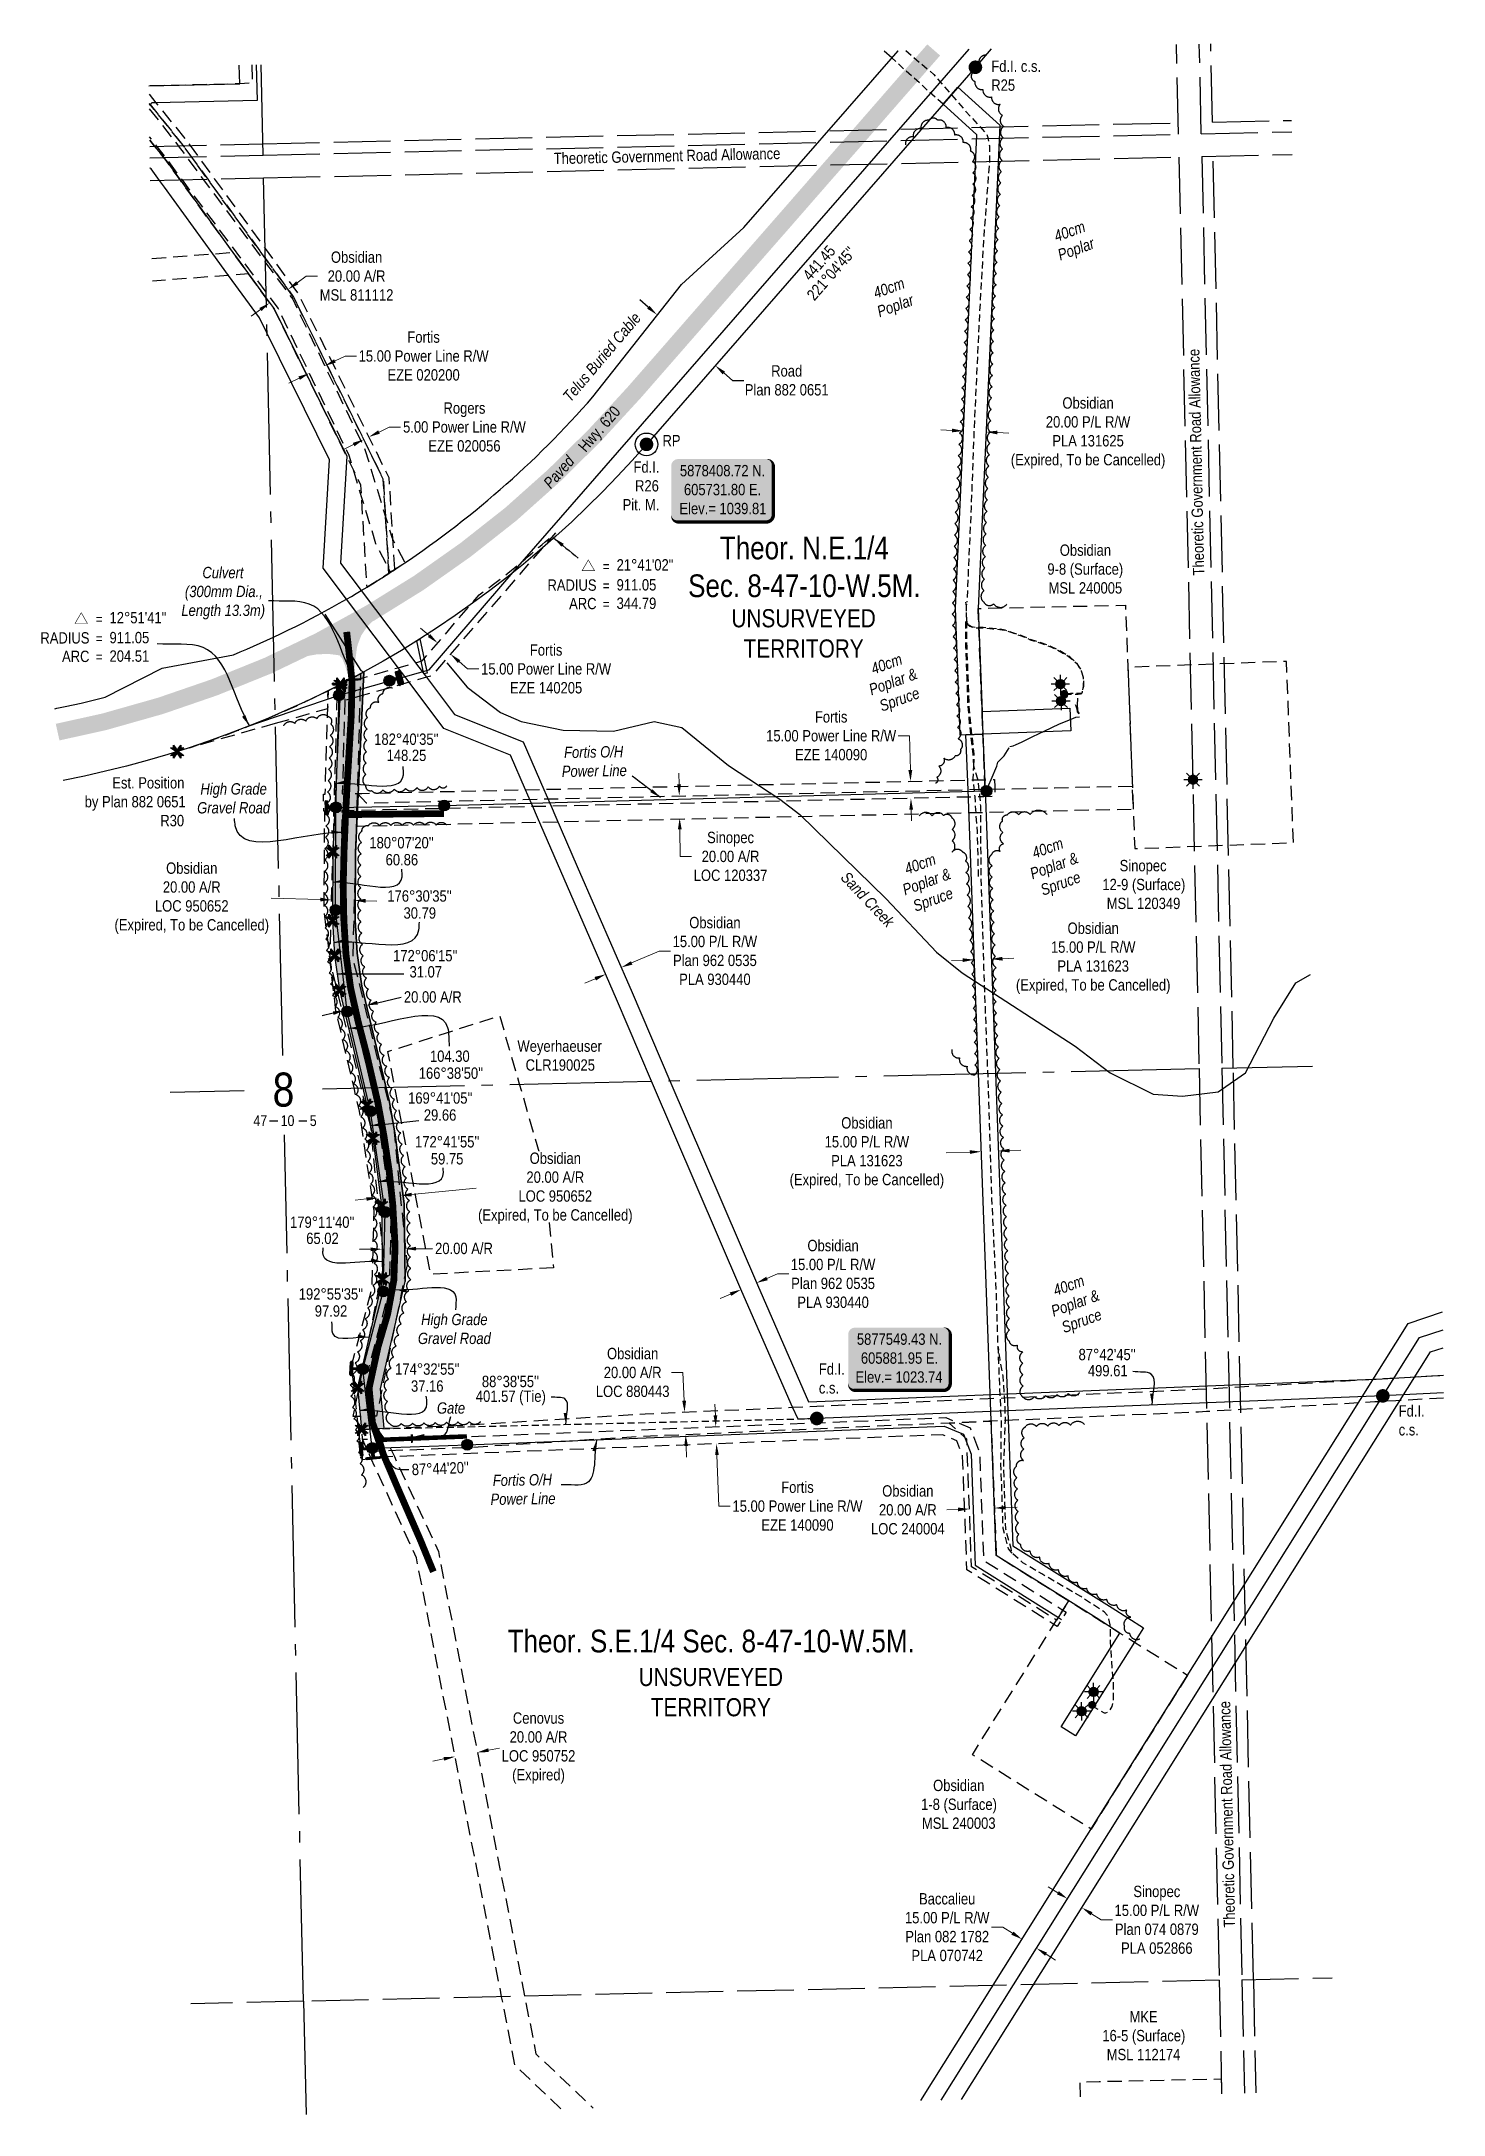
# Model space of a CAD drawing. Extents: x 603711 to 607659, y 5876935 to 5880531.
# Drawn here: x 605198 to 606434, y 5876935 to 5878764 of the extents above; entities that cross this region are included whole.
import ezdxf
from ezdxf.enums import TextEntityAlignment as Align

# ---------------------------------------------------------------- set-up
doc = ezdxf.new("R2010")
doc.units = 0
doc.header["$LTSCALE"] = 5
doc.header["$PDMODE"] = 34
doc.header["$PDSIZE"] = 0.03
for name, pattern in [('0', [1, 1, 0]), ('foc-ACCESSROAD', [3.75, 2.5, -1.25]), ('foc-FLOWLINE', [3.75, 2.5, -1.25]), ('foc-QUARTERLINE', [33, 25, -3, 2, -3]), ('foc-TIELINE', [1.875, 1.25, -0.625]), ('foc-TRAV', [1.875, 1.25, -0.625]), ('foc-UNSURVEYED', [12.5, 10, -2.5]), ('foc-WHEELTRACKS', [2, 0.4, -1.6]), ('POWERLINE5', [7.8, 2.4, -0.6, 0.6, -0.6, 0.6, -0.6, 2.4]), ('UG_PIPE', [1.875, 1.25, -0.625])]:
    doc.linetypes.add(name, pattern=pattern)
doc.layers.get('Defpoints').update_dxf_attribs({"color": 9})
for name, color, linetype in [('10', 1, 'Continuous'), ('35', 37, 'Continuous'), ('9', 3, 'Continuous'), ('AS-CABLE', 224, 'foc-CABLE'), ('AS-PIPE-UG', 44, 'UG_PIPE'), ('AS-POWER', 104, 'foc-POWER'), ('AS-POWER-EXISTING', 72, 'POWERLINE5'), ('AS-POWER-EXISTING-ANC', 72, 'Continuous'), ('AS-POWER-EXISTING-PP', 72, 'Continuous'), ('AS-ROADS', 254, 'Continuous'), ('AS-SYMBOL', 7, 'Continuous'), ('AS-TELUS', 224, 'foc-TEL'), ('C-AR', 13, 'foc-ACCESSROAD'), ('C-RW', 13, 'Continuous'), ('C-SYMBOL', 7, 'Continuous'), ('C-WS', 13, 'foc-ACCESSROAD'), ('C-WS-S', 8, 'Continuous'), ('DETAIL-T', 7, 'Continuous'), ('F-AR', 190, 'foc-ACCESSROAD'), ('F-EZE', 190, 'foc-FLOWLINE'), ('F-RW', 190, 'Continuous'), ('F-WS', 190, 'foc-ACCESSROAD'), ('F-WS-S', 8, 'Continuous'), ('L-BD', 7, 'Continuous'), ('L-MON', 1, 'Continuous'), ('L-MON-T', 1, 'Continuous'), ('L-QSEC', 8, 'foc-QUARTERLINE'), ('L-ROAD-T', 7, 'Continuous'), ('L-SECLBL', 7, 'Continuous'), ('L-TIE', 7, 'foc-TIELINE'), ('L-TITLEDB', 4, 'Continuous'), ('L-TITLEDB-T', 4, 'Continuous'), ('L-UNS-T', 3, 'Continuous'), ('L-USEC', 7, 'foc-UNSURVEYED'), ('P-PROPOSED', 10, 'Continuous'), ('P-PROPOSED-H', 21, 'Continuous'), ('P-TRAV', 4, 'foc-TRAV'), ('P-TXT', 4, 'Continuous'), ('T-BUSH', 110, '0'), ('T-BUSH-T', 110, 'Continuous'), ('T-WATER', 160, 'Continuous'), ('T-WATER-P3', 160, 'foc-WHEELTRACKS')]:
    doc.layers.add(name, color=color, linetype=linetype)
for name, color, linetype, lineweight in [('AS-GENERAL', 48, 'Continuous', 18), ('C-AR-T', 13, 'Continuous', 9), ('C-RW-T', 13, 'Continuous', 9), ('C-WS-T', 13, 'Continuous', 9), ('F-AR-T', 190, 'Continuous', 9), ('F-EZE-T', 190, 'Continuous', 9), ('F-RW-T', 190, 'Continuous', 9), ('F-WS-T', 190, 'Continuous', 9), ('T-TEXT', 48, 'Continuous', 18)]:
    doc.layers.add(name, color=color, linetype=linetype, lineweight=lineweight)
doc.styles.add('175L', font='ARIALN.TTF', dxfattribs={"height": 20})
doc.styles.add('80', font='ARIALN.TTF', dxfattribs={"height": 10})
doc.styles.add('80CG', font='ARIALN.TTF', dxfattribs={"height": 10})
doc.styles.add('80L', font='ARIALN.TTF', dxfattribs={"height": 10})
doc.styles.add('80LS', font='ARIALNI.TTF', dxfattribs={"height": 10})
doc.styles.add('foc-LtypeFont', font='ARIALN.TTF', dxfattribs={"height": 7.35})
doc.styles.add('SIMPLEX', font='ARIALN.TTF')
doc.linetypes.add('foc-CABLE', pattern='A,2,-1,["C",foc-LtypeFont,S=0.2,R=0,X=-0.625,Y=-0.75],-1.24,8', length=12.24)
doc.linetypes.add('foc-POWER', pattern='A,6,-1,["P",foc-LtypeFont,S=0.2,R=0,X=-0.625,Y=-0.75],-1.24,4', length=12.24)
doc.linetypes.add('foc-TEL', pattern='A,2,-1,["T",foc-LtypeFont,S=0.2,R=0,X=-0.425,Y=-0.75],-1.24,8', length=12.24)
doc.linetypes.add('foc-TEL-NOLINE', pattern='A,0,-2,["T",foc-LtypeFont,S=0.2,R=0,X=-0.425,Y=-0.75],-10.24', length=12.24)
doc.linetypes.add('foc-TOPO-flowdirection-NOLINE', pattern='A,0,[">",foc-LtypeFont,S=0.3,R=0,X=0,Y=-0.945],-20,[">",foc-LtypeFont,S=0.3,R=0,X=0,Y=-0.945],0', length=20)
doc.dimstyles.new('Compass 5 000', dxfattribs={"dimscale": 5, "dimtxt": 9, "dimasz": 2, "dimexe": 0.2, "dimexo": 0.0625, "dimgap": 0.5, "dimtad": 0, "dimtih": 1, "dimtoh": 1, "dimzin": 0, "dimdsep": 46, "dimtxsty": '80CG', "dimcen": 0.1, "dimse1": 1, "dimse2": 1, "dimclrd": 256, "dimclrt": 256, "dimaunit": 1, "dimadec": 4, "dimazin": 0, "dimtfac": 0.06, "dimtofl": 0, "dimtmove": 0, "dimatfit": 1, "dimfxl": 0.2, "dimtolj": 1, "dimtzin": 0, "dimlwd": -1, "dimarcsym": 0})

msp = doc.modelspace()

# ---------------------------------------------------------------- texts
at = {"layer": 'AS-POWER', "char_height": 9.9958, "attachment_point": 1, "rotation": 0.889691, "style": '80L'}
for insert in [(605656.482, 5878141.937), (605593.645, 5877499.796)]:
    msp.add_mtext_dynamic_manual_height_columns('\\pi2.5523;{\\fArial Narrow|b0|i1|c0|p34;Fortis O/H \\P\\pi0.32613;Power Line}', width=57.09513, gutter_width=49.979, heights=[0], dxfattribs=dict(at, insert=insert))
at = {"layer": 'AS-TELUS', "insert": (605656.617, 5878451.196), "char_height": 9.9958, "attachment_point": 1, "rotation": 49.769686, "style": '80L'}
msp.add_mtext_dynamic_manual_height_columns('\\pi0.7625;{\\fArial Narrow|b0|i1|c0|p34;Telus Buried Cable}', width=97.19426, gutter_width=49.979, heights=[0], dxfattribs=at)
at = {"layer": 'C-SYMBOL', "color": 3, "style": '175L'}
msp.add_text('Theor. S.E.1/4 Sec. 8-47-10-W.5M.', height=19.99154, dxfattribs=at).set_placement((605788.871, 5877337.121), align=Align.BOTTOM_CENTER)
at = {"layer": 'C-SYMBOL', "color": 3, "insert": (605870.955, 5878327.3), "char_height": 19.99154, "width": 203.15629, "attachment_point": 2, "style": '175L'}
msp.add_mtext('Theor. N.E.1/4\\PSec. 8-47-10-W.5M.', dxfattribs=at)
at = {"layer": 'C-WS-T', "char_height": 9.99157, "attachment_point": 1, "style": '80L'}
for s, insert in [('\\pi11.214;Obsidian\\P\\pi0.29229;9-8 (Surface)\\P\\pi1.3214;MSL 240005', (606084.943, 5878320.391)), ('\\pi11.214;Obsidian\\P\\pi0.67737;1-8 (Surface)\\P\\pi1.3555;MSL 240003', (605973.268, 5877230.78))]:
    msp.add_mtext_dynamic_manual_height_columns(s, width=66.225, gutter_width=49.979, heights=[0], dxfattribs=dict(at, insert=insert))
at = {"layer": 'F-WS-T', "insert": (605623.727, 5877882.884), "char_height": 9.99577, "width": 63.08789, "attachment_point": 1, "style": '80L'}
msp.add_mtext('\\pi-5.6879;Weyerhaeuser\\P\\pi1.5021;CLR190025', dxfattribs=at)
at = {"layer": 'L-BD', "style": '80L'}
for s, height, rotation, p in [('441.45', 9.9958, 48.9205, (605883.937, 5878568.787)), ("221°04'45''", 9.99577, 48.9205, (605894.674, 5878559.427)), ("87°44'20''", 9.9958, 2.2607, (605550.028, 5877505.388))]:
    msp.add_text(s, height=height, rotation=rotation, dxfattribs=at).set_placement(p, align=Align.MIDDLE)
for s, height, p in [("182°40'35''", 9.99577, (605520.11, 5878148.643)), ('148.25', 9.9958, (605520.188, 5878134.399)), ("180°07'20''", 9.99577, (605515.858, 5878057.336)), ('60.86', 9.9958, (605516.138, 5878042.345)), ("176°30'35''", 9.99577, (605531.709, 5878010.335)), ('30.79', 9.9958, (605531.942, 5877995.343)), ("172°06'15''", 9.99577, (605536.8, 5877957.696)), ('31.07', 9.9958, (605537.225, 5877943.458)), ('104.30', 9.9958, (605558.411, 5877869.023)), ("166°38'50''", 9.99577, (605559.406, 5877854.063)), ("169°41'05''", 9.99577, (605550, 5877832.138)), ('29.66', 9.9958, (605549.827, 5877817.145)), ("172°41'55''", 9.99577, (605556.13, 5877793.536)), ('59.75', 9.9958, (605556.038, 5877778.543)), ("179°11'40''", 9.99577, (605445.948, 5877722.592)), ('65.02', 9.9958, (605446.148, 5877708.35)), ("192°55'35''", 9.99577, (605453.619, 5877659.288)), ('97.92', 9.9958, (605453.681, 5877644.295)), ("87°42'45''", 9.9958, (606137.9, 5877605.866)), ("174°32'55''", 9.99577, (605538.598, 5877593.06)), ('37.16', 9.9958, (605538.517, 5877578.066)), ("88°38'55''", 9.9958, (605611.868, 5877582.105)), ('499.61', 9.9958, (606138.469, 5877591.633)), ('401.57 (Tie)', 9.99577, (605612.204, 5877567.865))]:
    msp.add_text(s, height=height, dxfattribs=at).set_placement(p, align=Align.MIDDLE)
at = {"layer": 'L-MON-T', "attachment_point": 1, "style": '80L'}
for s, width, insert, char_height in [('Fd.I. c.s.\\PR25', 43.0457, (606035.77, 5878747.255), 9.9881), ('\\pi10.619;Fd.I.\\P\\pi12.016;R26\\P\\pi1.0055;Pit. M.', 31.57623, (605709.717, 5878393.762), 9.98812), ('\\pi25.196;Est. Position\\P\\pi0.86575;by Plan 882 0651 \\P\\pi67.553;R30', 87.09333, (605235.63, 5878115.139), 9.98812), ('Fd.I.\\Pc.s.', 22.03652, (605883.762, 5877598.1), 9.9881), ('Fd.I.\\Pc.s.', 22.03652, (606394.935, 5877561.126), 9.9881)]:
    msp.add_mtext_dynamic_manual_height_columns(s, width=width, gutter_width=49.983, heights=[0], dxfattribs=dict(at, insert=insert, char_height=char_height))
at = {"layer": 'L-ROAD-T', "style": '80L'}
for rotation, p in [(1.312108, (605749.867, 5878663.115)), (91.261471, (606216.396, 5878393.007)), (91.261471, (606243.62, 5877200.243))]:
    msp.add_text('Theoretic Government Road Allowance', height=9.99577, rotation=rotation, dxfattribs=at).set_placement(p, align=Align.MIDDLE_CENTER)
at = {"layer": 'L-TITLEDB', "insert": (605670.692, 5878407.678), "char_height": 9.9916, "attachment_point": 1, "rotation": 48.916302, "style": '80L'}
msp.add_mtext_dynamic_manual_height_columns('Hwy. 620', width=47.26297, gutter_width=49.979, heights=[0], dxfattribs=at)
at = {"layer": 'L-UNS-T', "color": 3, "char_height": 16, "attachment_point": 5, "style": '80L'}
for insert in [(605870.314, 5878241.879), (605788.498, 5877307.985)]:
    msp.add_mtext_dynamic_manual_height_columns('UNSURVEYED TERRITORY', width=126.41375, gutter_width=47.5, heights=[0], dxfattribs=dict(at, insert=insert))
at = {"layer": 'T-BUSH-T', "linetype": 'Continuous', "char_height": 9.9958, "attachment_point": 2, "rotation": 20, "style": '80LS'}
for s, insert, width in [('40cm \\PPoplar', (606103.048, 5878601.44), 34.19194), ('40cm \\PPoplar', (605943.75, 5878551.431), 34.19194), ('40cm \\PPoplar & Spruce', (605941.673, 5878219.812), 43.84012), ('40cm \\PPoplar & Spruce', (606083.669, 5878057.446), 43.84012), ('40cm \\PPoplar & Spruce', (605971.263, 5878043.323), 43.84012), ('40cm \\PPoplar & Spruce', (606102.285, 5877671.612), 43.84012)]:
    msp.add_mtext(s, dxfattribs=dict(at, insert=insert, width=width))
at = {"layer": 'T-TEXT', "insert": (605650.794, 5878387.652), "char_height": 9.9958, "width": 40.09217, "attachment_point": 2, "rotation": 48.286305, "style": '80LS'}
msp.add_mtext('Paved', dxfattribs=at)
at = {"layer": 'T-TEXT', "char_height": 9.99577, "width": 64.9429, "attachment_point": 2, "style": '80LS'}
for insert in [(605367.807, 5878109.826), (605562.409, 5877641.782)]:
    msp.add_mtext('High Grade\\PGravel Road', dxfattribs=dict(at, insert=insert))
at = {"layer": 'T-WATER', "insert": (605909.619, 5878032.788), "char_height": 10, "attachment_point": 1, "rotation": 313.38045, "style": '80L'}
msp.add_mtext_dynamic_manual_height_columns('{\\fArial Narrow|b0|i1|c0|p34;Sand Creek}', width=61.19823, gutter_width=50, heights=[0], dxfattribs=at)

# ---------------------------------------------------------------- blocks, each defined once
blk = doc.blocks.new('L-SECLBL')
at = {"layer": '9', "color": 7}
for p, q in [((-5.1, -27.8), (-12.3, -27.8)), ((20.7, -27.8), (13.5, -27.8))]:
    blk.add_line(p, q, dxfattribs=at)
at = {"layer": '10', "color": 2, "style": 'SIMPLEX'}
blk.add_attdef('SEC', text='', height=30, dxfattribs=at).set_placement((0, 0), align=Align.MIDDLE)
at = {"layer": '10', "color": 5, "style": '80L'}
blk.add_attdef('TWP', text='', height=9.5, dxfattribs=at).set_placement((-14.4, -27.4), align=Align.MIDDLE_RIGHT)
blk.add_attdef('RGE', text='', height=9.5, dxfattribs=at).set_placement((3.6, -27.4), align=Align.MIDDLE_CENTER)
blk.add_attdef('MER', text='', height=9.5, dxfattribs=at).set_placement((23.2, -27.4), align=Align.MIDDLE_LEFT)
blk = doc.blocks.new('RISER')
h = blk.add_hatch(color=255)
h.dxf.hatch_style = 1
edge = h.paths.add_edge_path()
edge.add_arc((0, 0), 0.7, 0, 360)
blk.add_hatch(color=13).paths.add_polyline_path([(0.58, -0.15), (-0.58, -0.15, 0.774597)])
at = {"color": 13}
blk.add_line((-0.58, -0.15), (0.58, -0.15), dxfattribs=at)
blk.add_circle((0, 0), 0.6, dxfattribs=at)
blk = doc.blocks.new('*D371')
at = {"layer": 'C-RW-T', "transparency": 16777216}
for p, q in [((605718.7, 5877951.3), (605743, 5877961.8)), ((605743, 5877961.8), (605753, 5877961.8)), ((605686.6, 5877937.3), (605677.5, 5877933.4))]:
    blk.add_line(p, q, dxfattribs=at)
for points in [[(605718.1, 5877952.8), (605719.4, 5877949.8), (605709.6, 5877947.3)], [(605686, 5877938.9), (605687.3, 5877935.8), (605695.8, 5877941.3)]]:
    blk.add_solid(points, dxfattribs=at)
at = {"layer": 'Defpoints', "color": 0, "transparency": 16777216}
for p in [(605659.3, 5878025.3), (605673.1, 5878031.3), (605709.6, 5877947.3)]:
    blk.add_point(p, dxfattribs=at)
at = {"layer": 'C-RW-T', "transparency": 16777216, "insert": (605792.1, 5877961.8), "char_height": 10, "attachment_point": 5, "style": '80CG'}
blk.add_mtext('\\A1;Obsidian\\P15.00 P/L R/W\\PPlan 962 0535\\PPLA 930440', dxfattribs=at)
blk = doc.blocks.new('*D372')
at = {"layer": 'Defpoints', "color": 0, "transparency": 16777216}
for p in [(605482.9, 5878412.2), (605487, 5878415.2), (605487.4, 5878414.4)]:
    blk.add_point(p, dxfattribs=at)
at = {"layer": 'F-EZE-T', "transparency": 16777216}
for p, q in [((605496, 5878419.6), (605505, 5878424)), ((605505, 5878424), (605515, 5878424)), ((605473.6, 5878408.5), (605464.6, 5878404.1))]:
    blk.add_line(p, q, dxfattribs=at)
for points in [[(605472.8, 5878410), (605474.3, 5878407), (605482.5, 5878413)], [(605495.3, 5878421.1), (605496.7, 5878418.1), (605487, 5878415.2)]]:
    blk.add_solid(points, dxfattribs=at)
at = {"layer": 'F-EZE-T', "transparency": 16777216, "insert": (605571.3, 5878424), "char_height": 10, "attachment_point": 5, "style": '80CG'}
blk.add_mtext('\\A1;Rogers\\P5.00 Power Line R/W\\PEZE 020056', dxfattribs=at)
blk = doc.blocks.new('*D373')
at = {"layer": 'Defpoints', "color": 0, "transparency": 16777216}
for p in [(605448.1, 5878477.9), (605445.3, 5878449.2), (605458.8, 5878455.7)]:
    blk.add_point(p, dxfattribs=at)
at = {"layer": 'F-EZE-T', "transparency": 16777216}
for p, q in [((605457.2, 5878482.3), (605466.2, 5878486.6)), ((605466.2, 5878486.6), (605476.2, 5878486.6)), ((605425.6, 5878467.1), (605416.6, 5878462.8))]:
    blk.add_line(p, q, dxfattribs=at)
for points in [[(605456.4, 5878483.8), (605457.9, 5878480.8), (605448.1, 5878477.9)], [(605424.9, 5878468.6), (605426.3, 5878465.6), (605434.6, 5878471.4)]]:
    blk.add_solid(points, dxfattribs=at)
at = {"layer": 'F-EZE-T', "transparency": 16777216, "insert": (605535.3, 5878486.6), "char_height": 10, "attachment_point": 5, "style": '80CG'}
blk.add_mtext('\\A1;Fortis\\P15.00 Power Line R/W\\PEZE 020200', dxfattribs=at)
blk = doc.blocks.new('*D374')
at = {"layer": 'Defpoints', "color": 0, "transparency": 16777216}
for p in [(605964.6, 5878111.5), (605816, 5878108.2), (605816.3, 5878093.2)]:
    blk.add_point(p, dxfattribs=at)
at = {"layer": 'F-EZE-T', "transparency": 16777216}
for p, q in [((605963.7, 5878151.6), (605953.7, 5878151.6)), ((605964.4, 5878121.5), (605963.7, 5878151.6)), ((605965.2, 5878086.5), (605965.4, 5878076.5))]:
    blk.add_line(p, q, dxfattribs=at)
for points in [[(605966.1, 5878121.5), (605962.7, 5878121.4), (605964.6, 5878111.5)], [(605966.8, 5878086.5), (605963.5, 5878086.4), (605964.9, 5878096.5)]]:
    blk.add_solid(points, dxfattribs=at)
at = {"layer": 'F-EZE-T', "transparency": 16777216, "insert": (605894.6, 5878151.6), "char_height": 10, "attachment_point": 5, "style": '80CG', "bg_fill": 3, "box_fill_scale": 1.1, "bg_fill_color": 256, "bg_fill_true_color": 13158600, "bg_fill_transparency": 0}
blk.add_mtext('\\A1;Fortis\\P15.00 Power Line R/W\\PEZE 140090', dxfattribs=at)
blk = doc.blocks.new('*D375')
at = {"layer": 'Defpoints', "color": 0, "transparency": 16777216}
for p in [(605566.2, 5878254.9), (605577.5, 5878245.1), (605559, 5878223.7)]:
    blk.add_point(p, dxfattribs=at)
at = {"layer": 'F-EZE-T', "transparency": 16777216}
for p, q in [((605540.1, 5878240.1), (605532.5, 5878246.6)), ((605566.6, 5878217.2), (605574.1, 5878210.6)), ((605574.1, 5878210.6), (605584.1, 5878210.6))]:
    blk.add_line(p, q, dxfattribs=at)
for points in [[(605541.2, 5878241.3), (605539, 5878238.8), (605547.7, 5878233.5)], [(605567.6, 5878218.4), (605565.5, 5878215.9), (605559, 5878223.7)]]:
    blk.add_solid(points, dxfattribs=at)
at = {"layer": 'F-EZE-T', "transparency": 16777216, "insert": (605643.3, 5878210.6), "char_height": 10, "attachment_point": 5, "style": '80CG'}
blk.add_mtext('\\A1;Fortis\\P15.00 Power Line R/W\\PEZE 140205', dxfattribs=at)
blk = doc.blocks.new('*D376')
at = {"layer": 'Defpoints', "color": 0, "transparency": 16777216}
for p in [(605880.2, 5878100.9), (605761, 5878079.1), (605880.6, 5878081.1)]:
    blk.add_point(p, dxfattribs=at)
at = {"layer": 'F-AR-T', "transparency": 16777216}
for p, q in [((605760.5, 5878108.8), (605760.3, 5878118.8)), ((605761.2, 5878069.1), (605761.6, 5878045.2)), ((605761.6, 5878045.2), (605771.6, 5878045.2))]:
    blk.add_line(p, q, dxfattribs=at)
for points in [[(605762.2, 5878108.9), (605758.8, 5878108.8), (605760.7, 5878098.8)], [(605762.8, 5878069.1), (605759.5, 5878069), (605761, 5878079.1)]]:
    blk.add_solid(points, dxfattribs=at)
at = {"layer": 'F-AR-T', "transparency": 16777216, "insert": (605805.9, 5878045.2), "char_height": 10, "attachment_point": 5, "style": '80CG'}
blk.add_mtext('\\A1;Sinopec\\P20.00 A/R\\PLOC 120337', dxfattribs=at)
blk = doc.blocks.new('*D377')
at = {"layer": 'C-AR-T', "transparency": 16777216}
for p, q in [((605444.2, 5878007.2), (605400.9, 5878008.4)), ((605484.2, 5878006.1), (605494.2, 5878005.8))]:
    blk.add_line(p, q, dxfattribs=at)
for points in [[(605444.3, 5878008.9), (605444.2, 5878005.5), (605454.2, 5878006.9)], [(605484.2, 5878007.8), (605484.1, 5878004.4), (605474.2, 5878006.4)]]:
    blk.add_solid(points, dxfattribs=at)
at = {"layer": 'Defpoints', "color": 0, "transparency": 16777216}
for p in [(605455.3, 5878047.6), (605475.3, 5878047.1), (605474.2, 5878006.4)]:
    blk.add_point(p, dxfattribs=at)
at = {"layer": 'C-AR-T', "transparency": 16777216, "insert": (605330.9, 5878008.4), "char_height": 10, "attachment_point": 5, "style": '80CG'}
blk.add_mtext('\\A1;Obsidian\\P20.00 A/R\\PLOC 950652\\P(Expired, To be Cancelled)', dxfattribs=at)
blk = doc.blocks.new('GAS')
h = blk.add_hatch(color=255)
h.dxf.hatch_style = 1
edge = h.paths.add_edge_path()
edge.add_arc((0, 0), 0.9, 0, 360)
for p, q in [((-0.81, 0), (-1.62, 0)), ((-0.57, 0.57), (-1.14, 1.14)), ((0, 0.81), (0, 1.62)), ((0.57, 0.57), (1.14, 1.14)), ((1.62, 0), (0.81, 0)), ((-0.57, -0.57), (-1.14, -1.14)), ((0, -0.81), (0, -1.62)), ((1.14, -1.14), (0.57, -0.57))]:
    blk.add_line(p, q)
blk.add_circle((0, 0), 0.8)
blk = doc.blocks.new('*D378')
at = {"layer": 'C-AR-T', "transparency": 16777216}
for p, q in [((605423.8, 5878551.2), (605431.9, 5878557.1)), ((605431.9, 5878557.1), (605441.9, 5878557.1)), ((605391.5, 5878527.7), (605383.4, 5878521.8))]:
    blk.add_line(p, q, dxfattribs=at)
for points in [[(605422.9, 5878552.6), (605424.8, 5878549.9), (605415.8, 5878545.3)], [(605390.5, 5878529), (605392.5, 5878526.3), (605399.6, 5878533.5)]]:
    blk.add_solid(points, dxfattribs=at)
at = {"layer": 'Defpoints', "color": 0, "transparency": 16777216}
for p in [(605398.9, 5878534.6), (605415, 5878546.3), (605415.8, 5878545.3)]:
    blk.add_point(p, dxfattribs=at)
at = {"layer": 'C-AR-T', "transparency": 16777216, "insert": (605476.2, 5878557.1), "char_height": 10, "attachment_point": 5, "style": '80CG'}
blk.add_mtext('\\A1;Obsidian\\P20.00 A/R\\PMSL 811112', dxfattribs=at)
blk = doc.blocks.new('*D379')
at = {"layer": 'C-RW-T', "transparency": 16777216}
for p, q in [((606010.6, 5877953.8), (606000.6, 5877953.4)), ((606045.7, 5877955), (606055.7, 5877955.4))]:
    blk.add_line(p, q, dxfattribs=at)
for points in [[(606010.5, 5877955.4), (606010.6, 5877952.1), (606020.6, 5877954.1)], [(606045.6, 5877956.7), (606045.7, 5877953.3), (606035.7, 5877954.7)]]:
    blk.add_solid(points, dxfattribs=at)
at = {"layer": 'Defpoints', "color": 0, "transparency": 16777216}
for p in [(606020.4, 5877959.9), (606020.6, 5877954.1), (606035.5, 5877960.4)]:
    blk.add_point(p, dxfattribs=at)
at = {"layer": 'C-RW-T', "transparency": 16777216, "insert": (606125.6, 5877955.4), "char_height": 10, "attachment_point": 5, "style": '80CG'}
blk.add_mtext('\\A1;Obsidian\\P15.00 P/L R/W\\PPLA 131623\\P(Expired, To be Cancelled)', dxfattribs=at)
blk = doc.blocks.new('*D380')
at = {"layer": 'C-RW-T', "transparency": 16777216}
for p, q in [((606001.2, 5878420.9), (605991.2, 5878421.4)), ((606041.2, 5878419.1), (606051.2, 5878418.7))]:
    blk.add_line(p, q, dxfattribs=at)
for points in [[(606001.3, 5878422.6), (606001.1, 5878419.3), (606011.2, 5878420.5)], [(606041.2, 5878420.8), (606041.1, 5878417.5), (606031.2, 5878419.6)]]:
    blk.add_solid(points, dxfattribs=at)
at = {"layer": 'Defpoints', "color": 0, "transparency": 16777216}
for p in [(606011.2, 5878420.5), (606009.3, 5878378.4), (606029.3, 5878377.5)]:
    blk.add_point(p, dxfattribs=at)
at = {"layer": 'C-RW-T', "transparency": 16777216, "insert": (606121.1, 5878418.7), "char_height": 10, "attachment_point": 5, "style": '80CG'}
blk.add_mtext('\\A1;Obsidian\\P20.00 P/L R/W\\PPLA 131625\\P(Expired, To be Cancelled)', dxfattribs=at)
blk = doc.blocks.new('*D381')
at = {"layer": 'Defpoints', "color": 0, "transparency": 16777216}
for p in [(605746.9, 5878529.9), (605792.4, 5878478.2), (605798.3, 5878485)]:
    blk.add_point(p, dxfattribs=at)
at = {"layer": 'L-TITLEDB-T', "transparency": 16777216}
for p, q in [((605733.4, 5878529.7), (605725.9, 5878536.3)), ((605800, 5878471.7), (605807.5, 5878465.1)), ((605807.5, 5878465.1), (605817.5, 5878465.1))]:
    blk.add_line(p, q, dxfattribs=at)
for points in [[(605734.5, 5878530.9), (605732.3, 5878528.4), (605741, 5878523.1)], [(605801, 5878472.9), (605798.9, 5878470.4), (605792.4, 5878478.2)]]:
    blk.add_solid(points, dxfattribs=at)
at = {"layer": 'L-TITLEDB-T', "transparency": 16777216, "insert": (605855.4, 5878465.1), "char_height": 10, "attachment_point": 5, "style": '80CG'}
blk.add_mtext('\\A1;Road\\PPlan 882 0651', dxfattribs=at)
blk = doc.blocks.new('*D382')
at = {"layer": 'C-AR-T', "transparency": 16777216}
for p, q in [((606006.5, 5877469.2), (605996.5, 5877468.8)), ((606048.5, 5877470.8), (606058.5, 5877471.2))]:
    blk.add_line(p, q, dxfattribs=at)
for points in [[(606048.5, 5877472.4), (606048.6, 5877469.1), (606038.6, 5877470.4)], [(606006.4, 5877470.9), (606006.5, 5877467.5), (606016.5, 5877469.6)]]:
    blk.add_solid(points, dxfattribs=at)
at = {"layer": 'Defpoints', "color": 0, "transparency": 16777216}
for p in [(606016.4, 5877471.7), (606038.5, 5877472.6), (606016.5, 5877469.6)]:
    blk.add_point(p, dxfattribs=at)
at = {"layer": 'C-AR-T', "transparency": 16777216, "insert": (605962.2, 5877468.8), "char_height": 10, "attachment_point": 5, "style": '80CG'}
blk.add_mtext('\\A1;Obsidian\\P20.00 A/R\\PLOC 240004', dxfattribs=at)
blk = doc.blocks.new('*D383')
at = {"layer": 'C-AR-T', "transparency": 16777216}
for p, q in [((605763.9, 5877590), (605753.9, 5877590)), ((605765, 5877565.1), (605763.9, 5877590)), ((605766.8, 5877525.2), (605767.2, 5877515.2))]:
    blk.add_line(p, q, dxfattribs=at)
for points in [[(605766.7, 5877565.1), (605763.3, 5877565), (605765.4, 5877555.1)], [(605768.4, 5877525.2), (605765.1, 5877525.1), (605766.3, 5877535.1)]]:
    blk.add_solid(points, dxfattribs=at)
at = {"layer": 'Defpoints', "color": 0, "transparency": 16777216}
for p in [(605748.7, 5877554.3), (605765.4, 5877555.1), (605749.6, 5877534.4)]:
    blk.add_point(p, dxfattribs=at)
at = {"layer": 'C-AR-T', "transparency": 16777216, "insert": (605719.6, 5877590), "char_height": 10, "attachment_point": 5, "style": '80CG'}
blk.add_mtext('\\A1;Obsidian\\P20.00 A/R\\PLOC 880443', dxfattribs=at)
blk = doc.blocks.new('*D384')
at = {"layer": 'Defpoints', "color": 0, "transparency": 16777216}
for p in [(605582.7, 5877254.9), (605564, 5877246.2), (605583.6, 5877250)]:
    blk.add_point(p, dxfattribs=at)
at = {"layer": 'F-EZE-T', "transparency": 16777216}
for p, q in [((605592.5, 5877256.8), (605602.3, 5877258.7)), ((605553.2, 5877249.2), (605543.4, 5877247.3))]:
    blk.add_line(p, q, dxfattribs=at)
for points in [[(605592.2, 5877258.5), (605592.8, 5877255.2), (605582.7, 5877254.9)], [(605552.9, 5877250.8), (605553.5, 5877247.6), (605563, 5877251.1)]]:
    blk.add_solid(points, dxfattribs=at)
at = {"layer": 'F-EZE-T', "transparency": 16777216, "insert": (605636.6, 5877258.7), "char_height": 10, "attachment_point": 5, "style": '80CG'}
blk.add_mtext('\\A1;Cenovus\\P20.00 A/R\\PLOC 950752\\P(Expired)', dxfattribs=at)
blk = doc.blocks.new('*D385')
at = {"layer": 'Defpoints', "color": 0, "transparency": 16777216}
for p in [(606108.7, 5877135), (606121.4, 5877127), (606115.7, 5877117.9)]:
    blk.add_point(p, dxfattribs=at)
at = {"layer": 'F-RW-T', "transparency": 16777216}
for p, q in [((606094.5, 5877131.1), (606086, 5877136.4)), ((606124.1, 5877112.6), (606132.6, 5877107.2)), ((606132.6, 5877107.2), (606142.6, 5877107.2))]:
    blk.add_line(p, q, dxfattribs=at)
for points in [[(606095.4, 5877132.5), (606093.6, 5877129.7), (606103, 5877125.8)], [(606125, 5877114), (606123.3, 5877111.1), (606115.7, 5877117.9)]]:
    blk.add_solid(points, dxfattribs=at)
at = {"layer": 'F-RW-T', "transparency": 16777216, "insert": (606181.7, 5877107.2), "char_height": 10, "attachment_point": 5, "style": '80CG'}
blk.add_mtext('\\A1;Sinopec\\P15.00 P/L R/W\\PPlan 074 0879\\PPLA 052866', dxfattribs=at)
blk = doc.blocks.new('*D386')
at = {"layer": 'Defpoints', "color": 0, "transparency": 16777216}
for p in [(606062.7, 5877089.9), (606062.9, 5877090.1), (606075.4, 5877081.9)]:
    blk.add_point(p, dxfattribs=at)
at = {"layer": 'F-RW-T', "transparency": 16777216}
for p, q in [((606045.9, 5877100.7), (606035.9, 5877100.7)), ((606054.4, 5877095.4), (606045.9, 5877100.7)), ((606084.1, 5877076.9), (606092.5, 5877071.6))]:
    blk.add_line(p, q, dxfattribs=at)
for points in [[(606055.3, 5877096.9), (606053.5, 5877094), (606062.9, 5877090.1)], [(606084.9, 5877078.3), (606083.2, 5877075.5), (606075.6, 5877082.2)]]:
    blk.add_solid(points, dxfattribs=at)
at = {"layer": 'F-RW-T', "transparency": 16777216, "insert": (605996.9, 5877100.7), "char_height": 10, "attachment_point": 5, "style": '80CG'}
blk.add_mtext('\\A1;Baccalieu\\P15.00 P/L R/W\\PPlan 082 1782\\PPLA 070742', dxfattribs=at)
blk = doc.blocks.new('POWERPOLE')
h = blk.add_hatch(color=255)
edge = h.paths.add_edge_path()
edge.add_arc((0, 0), 0.96, 0, 360)
at = {"linetype": 'Continuous'}
for p, q in [((0.68, -0.68), (-0.68, 0.68)), ((-0.68, -0.68), (0.68, 0.68))]:
    blk.add_line(p, q, dxfattribs=at)
blk.add_circle((0, 0), 0.96, dxfattribs=at)
blk = doc.blocks.new('*D467')
at = {"layer": 'C-AR-T', "transparency": 16777216}
for p, q in [((605524.7, 5877747), (605581.5, 5877752.5)), ((605484.9, 5877743.1), (605475, 5877742.1))]:
    blk.add_line(p, q, dxfattribs=at)
for points in [[(605524.6, 5877748.6), (605524.9, 5877745.3), (605514.8, 5877746)], [(605484.7, 5877744.7), (605485.1, 5877741.4), (605494.9, 5877744)]]:
    blk.add_solid(points, dxfattribs=at)
at = {"layer": 'Defpoints', "color": 0, "transparency": 16777216}
for p in [(605514.8, 5877746), (605497, 5877722.5), (605516.9, 5877724.4)]:
    blk.add_point(p, dxfattribs=at)
at = {"layer": 'C-AR-T', "transparency": 16777216, "insert": (605651.4, 5877752.5), "char_height": 10, "attachment_point": 5, "style": '80CG', "bg_fill": 3, "box_fill_scale": 1.1, "bg_fill_color": 256, "bg_fill_true_color": 13158600, "bg_fill_transparency": 0}
blk.add_mtext('\\A1;Obsidian\\P20.00 A/R\\PLOC 950652\\P(Expired, To be Cancelled)', dxfattribs=at)
blk = doc.blocks.new('*D468')
at = {"layer": 'C-RW-T', "transparency": 16777216}
for p, q in [((606016.9, 5877784.5), (605996.1, 5877783.7)), ((606051.9, 5877785.7), (606061.9, 5877786.1))]:
    blk.add_line(p, q, dxfattribs=at)
for points in [[(606016.8, 5877786.1), (606017, 5877782.8), (606026.9, 5877784.8)], [(606051.8, 5877787.4), (606051.9, 5877784.1), (606041.9, 5877785.4)]]:
    blk.add_solid(points, dxfattribs=at)
at = {"layer": 'Defpoints', "color": 0, "transparency": 16777216}
for p in [(606026.9, 5877784.8), (606027.6, 5877764.7), (606042.6, 5877765.3)]:
    blk.add_point(p, dxfattribs=at)
at = {"layer": 'C-RW-T', "transparency": 16777216, "insert": (605926.1, 5877783.7), "char_height": 10, "attachment_point": 5, "style": '80CG'}
blk.add_mtext('\\A1;Obsidian\\P15.00 P/L R/W\\PPLA 131623\\P(Expired, To be Cancelled)', dxfattribs=at)
blk = doc.blocks.new('*D469')
at = {"layer": 'C-RW-T', "transparency": 16777216}
for p, q in [((605838, 5877672.9), (605847.2, 5877676.9)), ((605847.2, 5877676.9), (605857.2, 5877676.9)), ((605805.9, 5877659.1), (605796.7, 5877655.2))]:
    blk.add_line(p, q, dxfattribs=at)
for points in [[(605837.4, 5877674.5), (605838.7, 5877671.4), (605828.8, 5877669)], [(605805.2, 5877660.7), (605806.5, 5877657.6), (605815.1, 5877663.1)]]:
    blk.add_solid(points, dxfattribs=at)
at = {"layer": 'Defpoints', "color": 0, "transparency": 16777216}
for p in [(605795.1, 5877709.7), (605808.9, 5877715.6), (605828.8, 5877669)]:
    blk.add_point(p, dxfattribs=at)
at = {"layer": 'C-RW-T', "transparency": 16777216, "insert": (605896.3, 5877676.9), "char_height": 10, "attachment_point": 5, "style": '80CG'}
blk.add_mtext('\\A1;Obsidian\\P15.00 P/L R/W\\PPlan 962 0535\\PPLA 930440', dxfattribs=at)
blk = doc.blocks.new('*D470')
at = {"layer": 'Defpoints', "color": 0, "transparency": 16777216}
for p in [(605793.5, 5877527.2), (605821.6, 5877543.3), (605822.2, 5877528.3)]:
    blk.add_point(p, dxfattribs=at)
at = {"layer": 'F-EZE-T', "transparency": 16777216}
for p, q in [((605792.5, 5877552.1), (605792.1, 5877562.1)), ((605793.9, 5877517.2), (605795.7, 5877472.1)), ((605795.7, 5877472.1), (605805.7, 5877472.1))]:
    blk.add_line(p, q, dxfattribs=at)
for points in [[(605794.2, 5877552.2), (605790.9, 5877552.1), (605792.9, 5877542.1)], [(605795.6, 5877517.2), (605792.3, 5877517.1), (605793.5, 5877527.2)]]:
    blk.add_solid(points, dxfattribs=at)
at = {"layer": 'F-EZE-T', "transparency": 16777216, "insert": (605864.9, 5877472.1), "char_height": 10, "attachment_point": 5, "style": '80CG'}
blk.add_mtext('\\A1;Fortis\\P15.00 Power Line R/W\\PEZE 140090', dxfattribs=at)
blk = doc.blocks.new('fdia')
at = {"color": 255, "const_width": 1}
blk.add_lwpolyline([(-0.5, 0, 1), (0.5, 0, 1)], format="xyb", close=True, dxfattribs=at)
blk = doc.blocks.new('Fdiaa')
blk.add_blockref('fdia', (0, 0))
blk = doc.blocks.new('fdib')
at = {"color": 1, "const_width": 1.6}
blk.add_lwpolyline([(-0.4, 0, 1), (0.4, 0, 1)], format="xyb", close=True, dxfattribs=at)
at = {"color": 1}
blk.add_circle((0, 0), 0.8, dxfattribs=at)
blk = doc.blocks.new('Fdibb')
blk.add_blockref('fdib', (0, 0))
blk = doc.blocks.new('fdicc')
for name in ['Fdibb', 'Fdiaa']:
    blk.add_blockref(name, (0, 0))
blk = doc.blocks.new('FDI')
blk.add_blockref('fdicc', (0, 0))
blk = doc.blocks.new('TEMP')
h = blk.add_hatch(color=255)
h.dxf.hatch_style = 1
h.paths.add_polyline_path([(0, 0.25), (-0.67, 1.15), (-0.67, 0.67), (-1.15, 0.67), (-0.25, 0), (-1.15, -0.67), (-0.67, -0.67), (-0.67, -1.15), (0, -0.25), (0.67, -1.15), (0.67, -0.67), (1.15, -0.67), (0.25, 0), (1.15, 0.67), (0.67, 0.67), (0.67, 1.15)])
h.paths.add_polyline_path([(0.57, 0.85), (0.57, 0.57), (0.85, 0.57), (0.08, 0), (0.85, -0.57), (0.57, -0.57), (0.57, -0.85), (0, -0.08), (-0.57, -0.85), (-0.57, -0.57), (-0.85, -0.57), (-0.08, 0), (-0.85, 0.57), (-0.57, 0.57), (-0.57, 0.85), (0, 0.08)], flags=16)
h = blk.add_hatch(color=1)
h.dxf.hatch_style = 1
h.paths.add_polyline_path([(0, 0.08), (-0.57, 0.85), (-0.57, 0.57), (-0.85, 0.57), (-0.08, 0), (-0.85, -0.57), (-0.57, -0.57), (-0.57, -0.85), (0, -0.08), (0.57, -0.85), (0.57, -0.57), (0.85, -0.57), (0.08, 0), (0.85, 0.57), (0.57, 0.57), (0.57, 0.85)])
at = {"color": 1}
for p, q in [((-0.08, 0), (0.08, 0)), ((0, 0.08), (0, -0.08))]:
    blk.add_line(p, q, dxfattribs=at)
at = {"color": 255, "flags": 128}
blk.add_lwpolyline([(-0.25, 0), (-1.15, 0.67), (-0.67, 0.67), (-0.67, 1.15), (0, 0.25), (0.67, 1.15), (0.67, 0.67), (1.15, 0.67), (0.25, 0), (1.15, -0.67), (0.67, -0.67), (0.67, -1.15), (0, -0.25), (-0.67, -1.15), (-0.67, -0.67), (-1.15, -0.67)], close=True, dxfattribs=at)
at = {"color": 1, "flags": 128}
blk.add_lwpolyline([(-0.08, 0), (-0.85, 0.57), (-0.57, 0.57), (-0.57, 0.85), (0, 0.08), (0.57, 0.85), (0.57, 0.57), (0.85, 0.57), (0.08, 0), (0.85, -0.57), (0.57, -0.57), (0.57, -0.85), (0, -0.08), (-0.57, -0.85), (-0.57, -0.57), (-0.85, -0.57)], close=True, dxfattribs=at)
blk = doc.blocks.new('*U472')
h = blk.add_hatch(color=255)
h.dxf.hatch_style = 1
edge = h.paths.add_edge_path()
edge.add_arc((-1.09, -0.11), 0.2, 95.6547, 275.6547, ccw=False)
edge.add_line((-1.11, 0.09), (0.18, 0.22))
edge.add_line((0.18, 0.22), (1.07, 0.31))
edge.add_arc((1.09, 0.11), 0.2, -84.3453, 95.6547, ccw=False)
edge.add_line((1.11, -0.09), (-1.07, -0.31))
h = blk.add_hatch(color=255)
h.dxf.hatch_style = 1
edge = h.paths.add_edge_path()
edge.add_arc((-0.18, 1.77), 0.2, 5.6547, 185.6547, ccw=False)
edge.add_line((0.02, 1.79), (0.18, 0.22))
edge.add_line((0.18, 0.22), (-0.22, 0.18))
edge.add_line((-0.22, 0.18), (-0.37, 1.75))
at = {"color": 255}
blk.add_lwpolyline([(-1.07, -0.31, -1), (-1.11, 0.09), (0.18, 0.22), (1.07, 0.31, -1), (1.11, -0.09)], format="xyb", close=True, dxfattribs=at)
at = {"color": 72, "const_width": 0.1, "flags": 128}
for points in [[(-1.09, -0.11), (1.09, 0.11)], [(-0.18, 1.77), (0, 0)]]:
    blk.add_lwpolyline(points, dxfattribs=at)
at = {"color": 255, "flags": 128}
blk.add_lwpolyline([(-0.37, 1.75, -1), (0.02, 1.79), (0.18, 0.22), (-0.22, 0.18)], format="xyb", close=True, dxfattribs=at)
blk = doc.blocks.new('*U473')
h = blk.add_hatch(color=255)
h.dxf.hatch_style = 1
edge = h.paths.add_edge_path()
edge.add_arc((-0.11, 1.09), 0.2, 5.8983, 185.8983, ccw=False)
edge.add_line((0.09, 1.11), (0.22, -0.18))
edge.add_line((0.22, -0.18), (0.31, -1.07))
edge.add_arc((0.11, -1.09), 0.2, -174.1017, 5.8983, ccw=False)
edge.add_line((-0.09, -1.11), (-0.31, 1.07))
h = blk.add_hatch(color=255)
h.dxf.hatch_style = 1
edge = h.paths.add_edge_path()
edge.add_arc((1.99, 0.21), 0.2, -84.1017, 95.8983, ccw=False)
edge.add_line((2.02, 0.01), (0.22, -0.18))
edge.add_line((0.22, -0.18), (0.18, 0.22))
edge.add_line((0.18, 0.22), (1.97, 0.41))
at = {"color": 255}
blk.add_lwpolyline([(-0.31, 1.07, -1), (0.09, 1.11), (0.22, -0.18), (0.31, -1.07, -1), (-0.09, -1.11)], format="xyb", close=True, dxfattribs=at)
at = {"color": 72, "const_width": 0.1, "flags": 128}
for points in [[(-0.11, 1.09), (0.11, -1.09)], [(1.99, 0.21), (0, 0)]]:
    blk.add_lwpolyline(points, dxfattribs=at)
at = {"color": 255, "flags": 128}
blk.add_lwpolyline([(1.97, 0.41, -1), (2.02, 0.01), (0.22, -0.18), (0.18, 0.22)], format="xyb", close=True, dxfattribs=at)
blk = doc.blocks.new('*U474')
h = blk.add_hatch(color=255)
h.dxf.hatch_style = 1
edge = h.paths.add_edge_path()
edge.add_arc((0.06, 1.1), 0.2, -2.9823, 177.0177, ccw=False)
edge.add_line((0.26, 1.09), (0.19, -0.21))
edge.add_line((0.19, -0.21), (0.14, -1.11))
edge.add_arc((-0.06, -1.1), 0.2, 177.0177, 357.0177, ccw=False)
edge.add_line((-0.26, -1.09), (-0.14, 1.11))
h = blk.add_hatch(color=255)
h.dxf.hatch_style = 1
edge = h.paths.add_edge_path()
edge.add_arc((1.99, -0.1), 0.2, -92.9823, 87.0177, ccw=False)
edge.add_line((1.98, -0.3), (0.19, -0.21))
edge.add_line((0.19, -0.21), (0.21, 0.19))
edge.add_line((0.21, 0.19), (2, 0.1))
at = {"color": 255}
blk.add_lwpolyline([(-0.14, 1.11, -1), (0.26, 1.09), (0.19, -0.21), (0.14, -1.11, -1), (-0.26, -1.09)], format="xyb", close=True, dxfattribs=at)
at = {"color": 72, "const_width": 0.1, "flags": 128}
for points in [[(0.06, 1.1), (-0.06, -1.1)], [(1.99, -0.1), (0, 0)]]:
    blk.add_lwpolyline(points, dxfattribs=at)
at = {"color": 255, "flags": 128}
blk.add_lwpolyline([(2, 0.1, -1), (1.98, -0.3), (0.19, -0.21), (0.21, 0.19)], format="xyb", close=True, dxfattribs=at)
blk = doc.blocks.new('*U475')
h = blk.add_hatch(color=255)
h.dxf.hatch_style = 1
edge = h.paths.add_edge_path()
edge.add_arc((-0.05, 1.1), 0.2, 2.6818, 182.6818, ccw=False)
edge.add_line((0.15, 1.11), (0.21, -0.19))
edge.add_line((0.21, -0.19), (0.25, -1.09))
edge.add_arc((0.05, -1.1), 0.2, -177.3182, 2.6818, ccw=False)
edge.add_line((-0.15, -1.11), (-0.25, 1.09))
h = blk.add_hatch(color=255)
h.dxf.hatch_style = 1
edge = h.paths.add_edge_path()
edge.add_arc((1.64, 0.08), 0.2, -87.3182, 92.6818, ccw=False)
edge.add_line((1.65, -0.12), (0.21, -0.19))
edge.add_line((0.21, -0.19), (0.19, 0.21))
edge.add_line((0.19, 0.21), (1.63, 0.28))
at = {"color": 255}
blk.add_lwpolyline([(-0.25, 1.09, -1), (0.15, 1.11), (0.21, -0.19), (0.25, -1.09, -1), (-0.15, -1.11)], format="xyb", close=True, dxfattribs=at)
at = {"color": 72, "const_width": 0.1, "flags": 128}
for points in [[(-0.05, 1.1), (0.05, -1.1)], [(1.64, 0.08), (0, 0)]]:
    blk.add_lwpolyline(points, dxfattribs=at)
at = {"color": 255, "flags": 128}
blk.add_lwpolyline([(1.63, 0.28, -1), (1.65, -0.12), (0.21, -0.19), (0.19, 0.21)], format="xyb", close=True, dxfattribs=at)
blk = doc.blocks.new('*U478')
h = blk.add_hatch(color=255)
h.dxf.hatch_style = 1
edge = h.paths.add_edge_path()
edge.add_arc((1.1, -0.06), 0.2, -92.8689, 87.1311, ccw=False)
edge.add_line((1.09, -0.25), (-0.21, -0.19))
edge.add_line((-0.21, -0.19), (-1.11, -0.14))
edge.add_arc((-1.1, 0.06), 0.2, 87.1311, 267.1311, ccw=False)
edge.add_line((-1.09, 0.25), (1.11, 0.14))
h = blk.add_hatch(color=255)
h.dxf.hatch_style = 1
edge = h.paths.add_edge_path()
edge.add_arc((-0.1, -1.94), 0.2, 177.1311, 357.1311, ccw=False)
edge.add_line((-0.3, -1.93), (-0.21, -0.19))
edge.add_line((-0.21, -0.19), (0.19, -0.21))
edge.add_line((0.19, -0.21), (0.1, -1.95))
at = {"color": 255}
blk.add_lwpolyline([(1.11, 0.14, -1), (1.09, -0.25), (-0.21, -0.19), (-1.11, -0.14, -1), (-1.09, 0.25)], format="xyb", close=True, dxfattribs=at)
at = {"color": 72, "const_width": 0.1, "flags": 128}
for points in [[(1.1, -0.06), (-1.1, 0.06)], [(-0.1, -1.94), (0, 0)]]:
    blk.add_lwpolyline(points, dxfattribs=at)
at = {"color": 255, "flags": 128}
blk.add_lwpolyline([(0.1, -1.95, -1), (-0.3, -1.93), (-0.21, -0.19), (0.19, -0.21)], format="xyb", close=True, dxfattribs=at)
blk = doc.blocks.new('*U477')
h = blk.add_hatch(color=255)
h.dxf.hatch_style = 1
edge = h.paths.add_edge_path()
edge.add_arc((-2.01, -0.59), 0.2, 106.2227, 286.2227, ccw=False)
edge.add_line((-2.07, -0.39), (-0.25, 0.14))
edge.add_line((-0.25, 0.14), (-0.14, -0.25))
edge.add_line((-0.14, -0.25), (-1.96, -0.78))
h = blk.add_hatch(color=255)
h.dxf.hatch_style = 1
edge = h.paths.add_edge_path()
edge.add_arc((0.31, -1.06), 0.2, -163.7773, 16.2227, ccw=False)
edge.add_line((0.12, -1.11), (-0.25, 0.14))
edge.add_line((-0.25, 0.14), (-0.5, 1))
edge.add_arc((-0.31, 1.06), 0.2, 16.2227, 196.2227, ccw=False)
edge.add_line((-0.12, 1.11), (0.5, -1))
at = {"color": 255, "flags": 128}
blk.add_lwpolyline([(-1.96, -0.78, -1), (-2.07, -0.39), (-0.25, 0.14), (-0.14, -0.25)], format="xyb", close=True, dxfattribs=at)
at = {"color": 72, "const_width": 0.1, "flags": 128}
for points in [[(-2.01, -0.59), (0, 0)], [(0.31, -1.06), (-0.31, 1.06)]]:
    blk.add_lwpolyline(points, dxfattribs=at)
at = {"color": 255}
blk.add_lwpolyline([(0.5, -1, -1), (0.12, -1.11), (-0.25, 0.14), (-0.5, 1, -1), (-0.12, 1.11)], format="xyb", close=True, dxfattribs=at)
blk = doc.blocks.new('*U476')
h = blk.add_hatch(color=255)
h.dxf.hatch_style = 1
edge = h.paths.add_edge_path()
edge.add_arc((-1.54, -0.4), 0.2, 104.4011, 284.4011, ccw=False)
edge.add_line((-1.59, -0.2), (-0.24, 0.14))
edge.add_line((-0.24, 0.14), (-0.14, -0.24))
edge.add_line((-0.14, -0.24), (-1.49, -0.59))
h = blk.add_hatch(color=255)
h.dxf.hatch_style = 1
edge = h.paths.add_edge_path()
edge.add_arc((0.27, -1.07), 0.2, -165.5989, 14.4011, ccw=False)
edge.add_line((0.08, -1.12), (-0.24, 0.14))
edge.add_line((-0.24, 0.14), (-0.47, 1.02))
edge.add_arc((-0.27, 1.07), 0.2, 14.4011, 194.4011, ccw=False)
edge.add_line((-0.08, 1.12), (0.47, -1.02))
at = {"color": 255, "flags": 128}
blk.add_lwpolyline([(-1.49, -0.59, -1), (-1.59, -0.2), (-0.24, 0.14), (-0.14, -0.24)], format="xyb", close=True, dxfattribs=at)
at = {"color": 72, "const_width": 0.1, "flags": 128}
for points in [[(-1.54, -0.4), (0, 0)], [(0.27, -1.07), (-0.27, 1.07)]]:
    blk.add_lwpolyline(points, dxfattribs=at)
at = {"color": 255}
blk.add_lwpolyline([(0.47, -1.02, -1), (0.08, -1.12), (-0.24, 0.14), (-0.47, 1.02, -1), (-0.08, 1.12)], format="xyb", close=True, dxfattribs=at)
blk = doc.blocks.new('*U480')
h = blk.add_hatch(color=254)
edge = h.paths.add_edge_path()
edge.add_line((-39, -28.5), (39, -28.5))
edge.add_arc((39, -22.5), 6, 270, 360)
edge.add_line((45, -22.5), (45, 21))
edge.add_arc((39, 21), 6, 0, 90)
edge.add_line((39, 27), (-39, 27))
edge.add_arc((-39, 21), 6, 90, 180)
edge.add_line((-45, 21), (-45, -22.5))
edge.add_arc((-39, -22.5), 6, 180, 270)
at = {"color": 1, "flags": 128}
blk.add_lwpolyline([(-39, -28.5, 3, 3, 0), (39, -28.5, 3, 3, 0.414214), (45, -22.5, 3, 3, 0), (45, 21, 3, 0, 0.414214), (39, 27, 0, 0, 0), (-39, 27, 0, 0, 0.414214), (-45, 21, 0, 0, 0), (-45, -22.5, 0, 3, 0.414214)], format="xyseb", close=True, dxfattribs=at)
blk.add_lwpolyline([(-37.1, -11.3, 0, 10, 0), (0, 0, 5, 5, 0)], format="xyseb", dxfattribs=at)
at = {"color": 1, "style": '80'}
blk.add_attdef('ENTER_TEXT_001', (-36, -5), '', height=10, dxfattribs=at)
blk = doc.blocks.new('*U481')
at = {"layer": '35', "color": 3}
blk.add_circle((0, 0), 10, dxfattribs=at)
at = {"layer": '35', "color": 3, "style": '80'}
blk.add_attdef('RP_001', (14.1, -1.7), '', height=10, dxfattribs=at)
blk = doc.blocks.new('*D492')
at = {"layer": 'Defpoints', "color": 0, "transparency": 16777216}
for p in [(605465.4, 5877909.3), (605467.6, 5877900), (605487, 5877904.7)]:
    blk.add_point(p, dxfattribs=at)
at = {"layer": 'P-TXT', "transparency": 16777216}
for p, q in [((605494.6, 5877916.2), (605515.6, 5877921.2)), ((605455.7, 5877907), (605445.9, 5877904.7))]:
    blk.add_line(p, q, dxfattribs=at)
for points in [[(605494.2, 5877917.9), (605495, 5877914.6), (605484.8, 5877913.9)], [(605455.3, 5877908.6), (605456, 5877905.4), (605465.4, 5877909.3)]]:
    blk.add_solid(points, dxfattribs=at)
at = {"layer": 'P-TXT', "transparency": 16777216, "insert": (605543.4, 5877921.2), "char_height": 10, "attachment_point": 5, "style": '80CG'}
blk.add_mtext('\\A1;20.00 A/R', dxfattribs=at)
blk = doc.blocks.new('*D493')
at = {"layer": 'Defpoints', "color": 0, "transparency": 16777216}
for p in [(605498.6, 5877701.8), (605518.6, 5877702.1), (605518.7, 5877699.1)]:
    blk.add_point(p, dxfattribs=at)
at = {"layer": 'P-TXT', "transparency": 16777216}
for p, q in [((605488.7, 5877698.7), (605478.7, 5877698.5)), ((605528.6, 5877699.2), (605543.2, 5877699.4))]:
    blk.add_line(p, q, dxfattribs=at)
for points in [[(605488.6, 5877700.3), (605488.7, 5877697), (605498.7, 5877698.8)], [(605528.6, 5877700.9), (605528.7, 5877697.6), (605518.7, 5877699.1)]]:
    blk.add_solid(points, dxfattribs=at)
at = {"layer": 'P-TXT', "transparency": 16777216, "insert": (605570.9, 5877699.4), "char_height": 10, "attachment_point": 5, "style": '80CG'}
blk.add_mtext('\\A1;20.00 A/R', dxfattribs=at)
blk = doc.blocks.new('curve')
at = {"const_width": 0.1}
blk.add_lwpolyline([(-4.99, 5.39), (-6.08, 3.49), (-3.89, 3.49)], close=True, dxfattribs=at)
at = {"style": '80'}
for p in [(-2.44, 3.36), (-2.44, -0.04), (-2.44, -3.3)]:
    blk.add_text('=', height=1.8, dxfattribs=at).set_placement(p)
for s, p in [('RADIUS', (-3.54, -0.05)), ('ARC', (-3.54, -3.31))]:
    blk.add_text(s, height=2, dxfattribs=at).set_placement(p, align=Align.RIGHT)
for tag, p in [('DELTA', (0, 3.52)), ('CURVE_RADIUS', (0, 0)), ('ARC_LENGTH', (0, -3.26))]:
    blk.add_attdef(tag, p, '', height=2, dxfattribs=at)

# ---------------------------------------------------------------- dimensions: what is measured, and where the dimension line sits
at = {"layer": 'C-AR-T'}
for p1, p2, distance, text, picture, middle in [((605398.856, 5878534.557), (605415.031, 5878546.338), -1.249, 'Obsidian\\P20.00 A/R\\PMSL 811112', '*D378', (605476.186, 5878557.104)), ((606038.47, 5877472.564), (606016.4, 5877471.737), 2.158, 'Obsidian\\P20.00 A/R\\PLOC 240004', '*D382', (605962.204, 5877468.832))]:
    dim = msp.add_aligned_dim(p1=p1, p2=p2, distance=distance, text=text, dimstyle='Compass 5 000', dxfattribs=at)
    dim.commit()
    dim.dimension.update_dxf_attribs({"geometry": picture, "text_midpoint": middle})
for base, p1, p2, angle, text, picture, middle in [((605474.162, 5878006.377), (605455.337, 5878047.607), (605475.295, 5878047.051), 358.404793, 'Obsidian\\P20.00 A/R\\PLOC 950652\\P(Expired, To be Cancelled)', '*D377', (605330.924, 5878008.418)), ((605765.443, 5877555.072), (605749.567, 5877534.396), (605748.679, 5877554.325), 92.551832, 'Obsidian\\P20.00 A/R\\PLOC 880443', '*D383', (605719.584, 5877590.023))]:
    dim = msp.add_linear_dim(base=base, p1=p1, p2=p2, angle=angle, text=text, dimstyle='Compass 5 000', dxfattribs=at)
    dim.commit()
    dim.dimension.update_dxf_attribs({"geometry": picture, "text_midpoint": middle, "dimtype": 161})
at = {"layer": 'C-RW-T'}
for base, p1, p2, angle, text, picture, middle in [((606011.19, 5878420.49), (606029.263, 5878377.451), (606009.269, 5878378.362), 177.389382, 'Obsidian\\P20.00 P/L R/W\\PPLA 131625\\P(Expired, To be Cancelled)', '*D380', (606121.102, 5878418.667)), ((605709.559, 5877947.302), (605659.326, 5878025.289), (605673.078, 5878031.264), 23.484559, 'Obsidian\\P15.00 P/L R/W\\PPlan 962 0535\\PPLA 930440', '*D371', (605792.06, 5877961.82)), ((606026.896, 5877784.823), (606042.612, 5877765.296), (606027.628, 5877764.749), 182.089152, 'Obsidian\\P15.00 P/L R/W\\PPLA 131623\\P(Expired, To be Cancelled)', '*D468', (605926.139, 5877783.699)), ((605828.849, 5877668.984), (605795.11, 5877709.696), (605808.893, 5877715.597), 23.176874, 'Obsidian\\P15.00 P/L R/W\\PPlan 962 0535\\PPLA 930440', '*D469', (605896.321, 5877676.856))]:
    dim = msp.add_linear_dim(base=base, p1=p1, p2=p2, angle=angle, text=text, dimstyle='Compass 5 000', dxfattribs=at)
    dim.commit()
    dim.dimension.update_dxf_attribs({"geometry": picture, "text_midpoint": middle, "dimtype": 161})
at = {"layer": 'F-AR-T'}
dim = msp.add_linear_dim(base=(605761.006, 5878079.057), p1=(605880.232, 5878100.905), p2=(605880.575, 5878081.127), angle=270.991905, text='Sinopec\\P20.00 A/R\\PLOC 120337', dimstyle='Compass 5 000', dxfattribs=at)
dim.commit()
dim.dimension.update_dxf_attribs({"geometry": '*D376', "text_midpoint": (605805.893, 5878045.205), "dimtype": 161})
at = {"layer": 'F-EZE-T'}
for base, p1, p2, angle, text, picture, middle in [((605448.141, 5878477.941), (605445.307, 5878449.223), (605458.831, 5878455.732), 25.704076, 'Fortis\\P15.00 Power Line R/W\\PEZE 020200', '*D373', (605535.302, 5878486.615)), ((605558.997, 5878223.712), (605566.181, 5878254.903), (605577.513, 5878245.086), 319.098124, 'Fortis\\P15.00 Power Line R/W\\PEZE 140205', '*D375', (605643.286, 5878210.589)), ((605793.527, 5877527.158), (605821.611, 5877543.284), (605822.209, 5877528.302), 272.28556, 'Fortis\\P15.00 Power Line R/W\\PEZE 140090', '*D470', (605864.865, 5877472.107))]:
    dim = msp.add_linear_dim(base=base, p1=p1, p2=p2, angle=angle, text=text, dimstyle='Compass 5 000', dxfattribs=at)
    dim.commit()
    dim.dimension.update_dxf_attribs({"geometry": picture, "text_midpoint": middle, "dimtype": 161})
for p1, p2, distance, text, picture, middle in [((605482.912, 5878412.197), (605487.401, 5878414.407), 0.846, 'Rogers\\P5.00 Power Line R/W\\PEZE 020056', '*D372', (605571.31, 5878424.002)), ((605563.988, 5877246.217), (605583.632, 5877250.029), 4.986, 'Cenovus\\P20.00 A/R\\PLOC 950752\\P(Expired)', '*D384', (605636.586, 5877258.733))]:
    dim = msp.add_aligned_dim(p1=p1, p2=p2, distance=distance, text=text, dimstyle='Compass 5 000', dxfattribs=at)
    dim.commit()
    dim.dimension.update_dxf_attribs({"geometry": picture, "text_midpoint": middle})
at = {"layer": 'F-RW-T'}
dim = msp.add_linear_dim(base=(606115.669, 5877117.854), p1=(606108.7, 5877134.999), p2=(606121.417, 5877127.046), angle=327.979236, text='Sinopec\\P15.00 P/L R/W\\PPlan 074 0879\\PPLA 052866', dimstyle='Compass 5 000', dxfattribs=at)
dim.commit()
dim.dimension.update_dxf_attribs({"geometry": '*D385', "text_midpoint": (606181.712, 5877107.249), "dimtype": 161})
dim = msp.add_aligned_dim(p1=(606075.408, 5877081.932), p2=(606062.725, 5877089.863), distance=-0.32, text='Baccalieu\\P15.00 P/L R/W\\PPlan 082 1782\\PPLA 070742', dimstyle='Compass 5 000', dxfattribs=at)
dim.commit()
dim.dimension.update_dxf_attribs({"geometry": '*D386', "text_midpoint": (605996.852, 5877100.74)})
at = {"layer": 'L-TITLEDB-T'}
dim = msp.add_aligned_dim(p1=(605746.878, 5878529.905), p2=(605798.336, 5878485.041), distance=-9.014, text='Road\\PPlan 882 0651', dimstyle='Compass 5 000', dxfattribs=at)
dim.commit()
dim.dimension.update_dxf_attribs({"geometry": '*D381', "text_midpoint": (605855.435, 5878465.103)})
at = {"layer": 'P-TXT'}
for base, p1, p2, angle, picture, middle in [((605465.387, 5877909.309), (605487.036, 5877904.665), (605467.585, 5877900.048), 193.352959, '*D492', (605543.384, 5877921.239)), ((605518.651, 5877699.094), (605498.619, 5877701.831), (605518.608, 5877702.112), 0.805818, '*D493', (605570.915, 5877699.439))]:
    dim = msp.add_linear_dim(base=base, p1=p1, p2=p2, angle=angle, text='20.00 A/R', dimstyle='Compass 5 000', dxfattribs=at)
    dim.commit()
    dim.dimension.update_dxf_attribs({"geometry": picture, "text_midpoint": middle, "dimtype": 161})

# ---------------------------------------------------------------- hatches: boundary and pattern name
at = {"layer": 'AS-ROADS'}
h = msp.add_hatch(color=256, dxfattribs=at)
h.dxf.hatch_style = 1
h.paths.add_polyline_path([(605468.8, 5878204.353), (605466.446, 5878212.553), (605463.661, 5878219.705), (605461.056, 5878222.613), (605452.18, 5878223.744), (605441.809, 5878223.574), (605425.712, 5878220.705), (605444.41, 5878231.869), (605466.338, 5878243.342), (605489.088, 5878255.364), (605492.569, 5878255.224), (605484.912, 5878247.015), (605480.317, 5878240.057), (605477.532, 5878232.96), (605476.558, 5878229.76), (605475.723, 5878223.22), (605475.166, 5878218.767), (605474.748, 5878213.479), (605473.846, 5878206.771), (605469.979, 5878205.631)])
at = {"layer": 'P-PROPOSED-H'}
h = msp.add_hatch(color=256, dxfattribs=at)
h.dxf.hatch_style = 1
h.paths.add_polyline_path([(605462.021, 5878196.971), (605455.13, 5878049.518), (605455, 5877988.683), (605456.873, 5877957.965), (605461.14, 5877927.198), (605485.219, 5877825.756), (605490.529, 5877796.585), (605498.119, 5877737.34), (605499.033, 5877672.35), (605477.137, 5877576.949), (605480.666, 5877539.968), (605500.673, 5877540.758), (605497.345, 5877575.629), (605519.057, 5877670.224), (605518.093, 5877738.756), (605510.291, 5877799.647), (605504.793, 5877829.858), (605480.812, 5877930.888), (605476.781, 5877959.949), (605474.992, 5877989.271), (605475.12, 5878049.03), (605482.544, 5878207.886)])

# ---------------------------------------------------------------- linework, layer by layer
at = {"layer": 'AS-CABLE', "flags": 128}
for points in [[(606113.561, 5878171.207), (606112.415, 5878172.77), (606112.051, 5878175.161), (606111.814, 5878178.629), (606112.131, 5878184.726)], [(606052.037, 5878142.175), (606055.04, 5878142.925), (606057.777, 5878144.017), (606062.399, 5878145.992), (606072.341, 5878150.981), (606082.523, 5878155.8), (606095.901, 5878162.101), (606104.041, 5878165.334), (606110.437, 5878168.148), (606113.406, 5878168.369)], [(606113.338, 5878171.113), (606111.693, 5878172.745), (606111.501, 5878175.194), (606110.683, 5878177.832), (606110.078, 5878179.032)], [(606031.46, 5878103.575), (606035.805, 5878113.212), (606040.549, 5878124.891), (606041.508, 5878128.25), (606047.198, 5878133.98), (606051.462, 5878141.034)]]:
    msp.add_lwpolyline(points, dxfattribs=at)
at = {"layer": 'AS-GENERAL', "const_width": 1.999, "flags": 128}
for points in [[(605466.618, 5878200.789), (605479.918, 5878201.523)], [(605524.885, 5877535.492), (605525.091, 5877527.966)]]:
    msp.add_lwpolyline(points, dxfattribs=at)
at = {"layer": 'AS-PIPE-UG', "flags": 128}
for points in [[(605960.303, 5878756.054), (605985.085, 5878735.034), (606013.424, 5878702.413), (606031.601, 5878682.426), (606032.865, 5878679.234), (606034.233, 5878671.913), (606034.237, 5878659.018), (606029.119, 5878591.821), (606024.747, 5878512.349), (606020.908, 5878430.587), (606017.955, 5878352.576), (606014.233, 5878269.56)], [(606013.039, 5878269.63), (606013.656, 5878266.042), (606013.672, 5878259.353), (606013.952, 5878253.549), (606015.185, 5878249.841), (606016.774, 5878248.364), (606018.181, 5878247.675), (606022.131, 5878246.912), (606028.669, 5878246.978), (606036.878, 5878246), (606043.417, 5878245.453), (606047.627, 5878244.601), (606053.898, 5878242.669), (606062.106, 5878239.768), (606070.123, 5878236.376), (606080.471, 5878233.118), (606082.894, 5878232.224), (606088.207, 5878230.046), (606094.475, 5878227.125), (606104.837, 5878221.093), (606111.045, 5878215.483), (606115.077, 5878209.082), (606116.918, 5878202.471), (606116.921, 5878195.031), (606115.843, 5878190.216), (606115.478, 5878189.225), (606114.394, 5878188.865), (606112.296, 5878188.806), (606105.498, 5878188.915), (606100.205, 5878188.553)], [(606100.264, 5878187.777), (606105.623, 5878188.304), (606112.287, 5878188.408), (606114.448, 5878188.632), (606115.571, 5878189.004), (606116.177, 5878190.098), (606117.179, 5878195.004), (606117.151, 5878202.516), (606115.327, 5878209.185), (606111.257, 5878215.624), (606104.955, 5878221.342), (606094.611, 5878227.365), (606088.28, 5878230.32), (606083.037, 5878232.418), (606080.636, 5878233.377), (606070.234, 5878236.653), (606062.137, 5878240.045), (606053.972, 5878242.889), (606047.864, 5878244.811), (606043.509, 5878245.69), (606036.967, 5878246.255), (606028.682, 5878247.21), (606021.974, 5878247.098), (606018.281, 5878247.83), (606016.836, 5878248.614), (606015.435, 5878249.962), (606014.209, 5878253.573), (606013.947, 5878259.267), (606013.941, 5878266.131), (606014.233, 5878269.56)], [(606020.494, 5878124.828), (606019.761, 5878135.292), (606016.688, 5878162.187), (606015.277, 5878177.504), (606014.445, 5878203.501), (606013.399, 5878229.776), (606013.227, 5878245.414), (606013.38, 5878251.326), (606013.952, 5878253.549)], [(606020.464, 5878124.857), (606020.757, 5878135.384), (606017.682, 5878162.29), (606016.275, 5878177.566), (606015.444, 5878203.537), (606014.398, 5878229.801), (606014.227, 5878245.407), (606014.376, 5878251.187), (606014.209, 5878253.573)], [(606024.526, 5878027.53), (606023.54, 5878066.996), (606021.886, 5878089.561), (606021.555, 5878098.076), (606019.691, 5878113.755), (606020.494, 5878124.828)], [(606054.176, 5877430.759), (606051.014, 5877434.533), (606046.233, 5877452.375), (606044.315, 5877509.497), (606044.704, 5877546.565), (606041.562, 5877617.618), (606040.331, 5877659.507), (606036.361, 5877743.223), (606033.965, 5877821.187), (606030.728, 5877908.929), (606029.302, 5877946.47), (606026.857, 5878027.772), (606026.612, 5878066.748), (606026.429, 5878089.833), (606025.812, 5878098.418), (606023.938, 5878113.257), (606020.494, 5878124.828)], [(606124.427, 5877296.121), (606135.16, 5877289.892), (606136.792, 5877289.759), (606139.915, 5877291.295), (606142.292, 5877295.263), (606143.566, 5877301.351), (606143.655, 5877314.414), (606141.905, 5877336.403), (606140.874, 5877352.273), (606140.669, 5877367.48), (606138.612, 5877375.359), (606135.367, 5877378.811), (606114.582, 5877392.347), (606080.192, 5877412.386), (606063.536, 5877422.252), (606054.176, 5877430.759), (606053.176, 5877434.886), (606048.484, 5877451.88), (606046.79, 5877508.702), (606048.257, 5877547.508), (606047.923, 5877560.004), (606046.329, 5877586.776), (606043.472, 5877601.59), (606041.995, 5877612.22)]]:
    msp.add_lwpolyline(points, dxfattribs=at)
at = {"layer": 'AS-POWER', "flags": 128}
for points in [[(605378.853, 5878159.615), (605460.731, 5878187.385), (605540.176, 5878209.926), (605614.298, 5878296.083), (606016.367, 5878757.289)], [(605490.073, 5877523.342), (605481.653, 5877593.056), (605499.671, 5877661.486), (605501.497, 5877731.525), (605488.354, 5877820.479), (605467.894, 5877908.387), (605457.659, 5877997.907), (605457.978, 5878088.484), (605460.731, 5878187.385)], [(605457.978, 5878088.484), (605553.396, 5878090.095), (606031.506, 5878102.942)], [(605490.073, 5877523.342), (605573.721, 5877526.307), (605994.271, 5877542.673), (606003.309, 5877538.838), (606011.187, 5877535.496), (606017.958, 5877517.834), (606021.632, 5877420.063), (606094.941, 5877374.038), (606097.761, 5877372.267)]]:
    msp.add_lwpolyline(points, dxfattribs=at)
at = {"layer": 'AS-ROADS', "flags": 128}
for points, const_width in [([(605212.655, 5878154.874), (605253.568, 5878163.936), (605303.263, 5878178.013), (605350.844, 5878194.382), (605397.899, 5878213.435), (605443.156, 5878235.14), (605488.169, 5878259.871), (605530.941, 5878286.435), (605572.152, 5878315.532), (605612.312, 5878347.207), (605650.204, 5878381.063), (605686.256, 5878416.671), (605721.199, 5878454.711), (605754.636, 5878492.982), (605787.547, 5878530.711), (605820.87, 5878568.758), (605854.461, 5878607.139), (605887.716, 5878645.269), (605921.7, 5878684.042), (605955.435, 5878722.774), (605985.012, 5878756.598)], 14.994), ([(605543.891, 5877414.257), (605532.523, 5877442.026), (605511.652, 5877489.932), (605499.862, 5877517.674), (605490.118, 5877546.139), (605487.241, 5877576.289), (605495.138, 5877612.714), (605503.603, 5877641.611), (605509.045, 5877671.287), (605510.149, 5877701.608), (605508.106, 5877738.048), (605504.905, 5877768.069), (605500.41, 5877798.116), (605495.006, 5877827.807), (605485.225, 5877870.148), (605477.598, 5877899.473), (605470.976, 5877929.043), (605466.827, 5877958.957), (605464.996, 5877988.977), (605464.403, 5878019.109), (605465.125, 5878049.274), (605466.376, 5878079.601), (605467.943, 5878109.71), (605469.781, 5878140.04), (605471.545, 5878169.993), (605472.175, 5878200.123), (605469.012, 5878229.964), (605467.487, 5878243.296)], 5.997), ([(605466.352, 5878082.112), (605553.349, 5878083.043)], 6), ([(605494.579, 5877530.514), (605573.434, 5877533.627)], 4)]:
    msp.add_lwpolyline(points, dxfattribs=dict(at, const_width=const_width))
at = {"layer": 'AS-TELUS', "linetype": 'foc-TEL-NOLINE'}
msp.add_lwpolyline([(605448.208, 5878258.872), (605479.812, 5878209.286), (605482.544, 5878207.886), (605475.12, 5878049.03), (605474.992, 5877989.271), (605476.781, 5877959.949), (605480.812, 5877930.888), (605504.793, 5877829.858), (605510.291, 5877799.647), (605518.093, 5877738.756), (605519.057, 5877670.224)], dxfattribs=at)
at = {"layer": 'C-AR', "flags": 128}
for points in [[(605293.383, 5878709.459), (605294.098, 5878708.572), (605322.803, 5878672.958), (605323.331, 5878672.237), (605344.943, 5878642.563), (605395.749, 5878572.811), (605420.661, 5878538.608), (605499.739, 5878378.027), (605501.746, 5878344.676), (605504.479, 5878299.257), (605504.75, 5878294.937), (605499.936, 5878291.854), (605498.703, 5878291.07), (605497.571, 5878290.357), (605495.117, 5878288.814), (605492.585, 5878287.23), (605491.701, 5878286.682), (605490.278, 5878285.802), (605486.436, 5878283.439), (605485.417, 5878282.82), (605480.623, 5878362.53), (605480.006, 5878372.802), (605473.437, 5878386.141), (605467.519, 5878398.161), (605403.471, 5878528.221), (605396.513, 5878537.773), (605381.029, 5878559.032), (605367.188, 5878578.034), (605320.592, 5878642.004), (605308.197, 5878659.023), (605306.917, 5878660.782), (605300.425, 5878668.842), (605298.619, 5878671.075), (605298.147, 5878671.659), (605293.805, 5878677.055)], [(606434.456, 5877567.442), (606392.28, 5877565.036), (606373.873, 5877563.986), (606355.49, 5877562.938), (606255.73, 5877557.249), (606225.599, 5877555.531), (606218.336, 5877555.117), (606048.789, 5877547.623), (606033.603, 5877546.951), (606006.237, 5877545.74), (605998.729, 5877545.408), (605726.054, 5877533.357), (605573.828, 5877523.639), (605482.568, 5877520.036), (605480.666, 5877539.968), (605573.04, 5877543.615), (605730.602, 5877553.519), (605860.521, 5877559.309), (606032.895, 5877566.992), (606048.078, 5877567.668), (606217.315, 5877575.211), (606225.156, 5877575.658), (606255.287, 5877577.376), (606368.704, 5877583.845), (606387.092, 5877584.894), (606405.493, 5877585.944), (606423.949, 5877586.997), (606434.33, 5877587.609)]]:
    msp.add_lwpolyline(points, dxfattribs=at)
for points in [[(605520.751, 5877685.072), (605493.732, 5877551.37), (605491.886, 5877551.353), (605476.811, 5877551.217), (605473.28, 5877551.184), (605475.54, 5877562.369), (605500.544, 5877686.101), (605488.688, 5877807.033), (605480.319, 5877841.117), (605452.96, 5877952.548), (605452.75, 5877953.72), (605459.418, 5878195.724), (605479.732, 5878206.39), (605479.616, 5878202.258), (605479.179, 5878186.552), (605476.904, 5878104.84), (605476.791, 5878100.754), (605476.373, 5878085.747), (605476.102, 5878076.012), (605472.755, 5877955.846), (605500.809, 5877841.585), (605508.464, 5877810.41), (605520.751, 5877685.072)], [(606098.927, 5877380.387), (606093.404, 5877371.556), (606018.383, 5877418.594), (606014.181, 5877531.175), (605998.729, 5877545.408), (606006.237, 5877545.74), (606035.589, 5877547.039), (606040.17, 5877428.628), (606104.096, 5877388.653), (606098.927, 5877380.387)]]:
    msp.add_lwpolyline(points, close=True, dxfattribs=at)
at = {"layer": 'C-RW'}
for points in [[(605953.613, 5878755.907), (605948.047, 5878749.522), (605941.279, 5878755.635)], [(605953.613, 5878755.907), (605948.047, 5878749.522), (605941.279, 5878755.635)], [(605293.183, 5878724.877), (605373.141, 5878726.677), (605372.771, 5878743.118)], [(605387.768, 5878743.448), (605388.475, 5878712.018), (605299.363, 5878710.013), (605295.659, 5878709.929), (605294.098, 5878708.572), (605293.403, 5878707.967)]]:
    msp.add_lwpolyline(points, dxfattribs=at)
for points in [[(606024.164, 5878264), (606027.629, 5878173.01), (606105.04, 5878175.958), (606105.801, 5878155.981), (606028.39, 5878153.033), (606013.407, 5878152.462), (606008.413, 5878152.272), (606004.155, 5878264.07), (606023.004, 5878681.816), (605993.277, 5878708.667), (606006.415, 5878723.739), (606043.4, 5878690.332), (606024.164, 5878264)], [(606006.415, 5878723.739), (606043.4, 5878690.332), (606024.164, 5878264), (606028.39, 5878153.033), (606008.413, 5878152.272), (606004.155, 5878264.07), (606023.004, 5878681.816), (605993.277, 5878708.667)], [(606161.929, 5877352.273), (606110.034, 5877269.545), (606097.327, 5877277.515), (606149.177, 5877360.191), (606128.091, 5877373.648), (606040.17, 5877428.628), (606035.26, 5877555.556), (606015.259, 5878103.838), (606013.407, 5878152.462), (606028.39, 5878153.033), (606030.251, 5878104.154), (606050.243, 5877556.119), (606054.846, 5877437.135), (606142.449, 5877382.353), (606169.85, 5877364.901), (606161.929, 5877352.273)]]:
    msp.add_lwpolyline(points, close=True, dxfattribs=at)
at = {"layer": 'C-RW', "flags": 128}
for points in [[(605293.805, 5878677.055), (605298.147, 5878671.659), (605298.619, 5878671.075), (605300.425, 5878668.842), (605306.917, 5878660.782), (605308.197, 5878659.023), (605320.592, 5878642.004), (605367.188, 5878578.034), (605381.029, 5878559.032), (605396.513, 5878537.773), (605403.471, 5878528.221), (605467.519, 5878398.161), (605461.931, 5878303.983), (605480.255, 5878279.702), (605517.158, 5878230.807), (605528.297, 5878216.047), (605537.986, 5878203.209), (605562.65, 5878170.529), (605623.132, 5878146.22), (605641.315, 5878104.369), (605643.353, 5878099.678), (605647.772, 5878089.506), (605651.966, 5878079.853), (605670.814, 5878036.475), (605719.129, 5877925.276), (605752.491, 5877847.339), (605829.531, 5877667.392), (605874.744, 5877564.151), (606380.35, 5877584.343), (606434.331, 5877587.582)], [(606434.427, 5877572.019), (606380.948, 5877569.361), (606035.26, 5877555.556), (605881.951, 5877549.433), (605865.528, 5877548.777), (605860.521, 5877559.309), (605815.772, 5877661.432), (605736.34, 5877846.97), (605705.361, 5877919.338), (605635.772, 5878079.499), (605631.579, 5878089.15), (605627.159, 5878099.323), (605625.122, 5878104.013), (605611.831, 5878134.602), (605553.192, 5878158.172), (605522.51, 5878198.825), (605512.82, 5878211.664), (605504.208, 5878223.075), (605467.235, 5878272.065), (605446.636, 5878299.357), (605452.315, 5878395.092), (605397.184, 5878507.048), (605390.591, 5878520.437), (605363.436, 5878557.718), (605349.6, 5878576.714), (605306.835, 5878635.426), (605302.348, 5878641.585), (605295.013, 5878651.657), (605294.366, 5878652.458), (605294.121, 5878652.763)]]:
    msp.add_lwpolyline(points, dxfattribs=at)
msp.add_lwpolyline([(605535.636, 5878206.323), (605529.336, 5878235.389), (605532.036, 5878237.093), (605538.567, 5878206.958)], close=True, dxfattribs=at)
at = {"layer": 'C-WS', "flags": 128}
for points in [[(606030.251, 5878104.155), (606024.164, 5878264), (606154.09, 5878266.84), (606160.169, 5878106.996), (606030.251, 5878104.155)], [(606208.813, 5877322.949), (606123.779, 5877187.275), (606019.164, 5877252.843), (606090.977, 5877367.675), (606093.404, 5877371.556), (606098.927, 5877380.387), (606104.096, 5877388.653), (606149.181, 5877360.207), (606161.929, 5877352.273), (606208.813, 5877322.949)]]:
    msp.add_lwpolyline(points, close=True, dxfattribs=at)
at = {"layer": 'F-AR', "flags": 128}
for points in [[(605295.77, 5878572.673), (605349.6, 5878576.714), (605367.188, 5878578.034), (605381.029, 5878559.032), (605363.436, 5878557.718), (605296.206, 5878552.703)], [(606160.168, 5878107.03), (605484.923, 5878092.156), (605476.655, 5878101.08), (605475.989, 5878071.963), (606160.949, 5878087.051), (606160.168, 5878107.03)], [(605656.346, 5876940.582), (605615.832, 5876979.019), (605604.116, 5877039.398), (605529.004, 5877426.528), (605489.183, 5877513.898), (605481.326, 5877531.137), (605494.176, 5877531.254), (605502.34, 5877531.327), (605502.696, 5877530.557), (605509.522, 5877515.822), (605548.305, 5877432.106), (605624.41, 5877039.862), (605634.255, 5876989.124), (605684.738, 5876941.229)]]:
    msp.add_lwpolyline(points, dxfattribs=at)
at = {"layer": 'F-EZE', "flags": 128}
for points in [[(605293.278, 5878717.562), (605299.363, 5878710.013), (605326.775, 5878676.003), (605329.417, 5878672.377), (605351.029, 5878642.703), (605395.557, 5878581.568), (605424.959, 5878541.206), (605504.673, 5878379.333), (605507.919, 5878325.356), (605509.559, 5878298.069), (605506.212, 5878295.888), (605504.75, 5878294.937), (605504.479, 5878299.257), (605501.746, 5878344.676), (605499.739, 5878378.027), (605420.661, 5878538.608), (605395.749, 5878572.811), (605344.943, 5878642.563), (605323.331, 5878672.237), (605322.803, 5878672.958), (605294.098, 5878708.572), (605293.383, 5878709.459)], [(605293.446, 5878704.655), (605317.684, 5878673.753), (605318.889, 5878672.135), (605341.002, 5878642.472), (605395.833, 5878568.919), (605419.865, 5878536.683), (605483.619, 5878404.235), (605501.746, 5878344.676), (605507.2, 5878326.752), (605507.919, 5878325.356), (605518.805, 5878304.217), (605516.857, 5878302.904), (605514.624, 5878301.417), (605510.84, 5878298.906), (605510.427, 5878298.636), (605509.559, 5878298.069), (605506.212, 5878295.888), (605504.479, 5878299.257), (605493.237, 5878321.087), (605480.623, 5878362.53), (605473.437, 5878386.141), (605469.596, 5878398.763), (605406.968, 5878528.873), (605396.398, 5878543.051), (605322.598, 5878642.05), (605309.482, 5878659.637), (605305.814, 5878664.557), (605300.102, 5878671.703), (605293.769, 5878679.824)]]:
    msp.add_lwpolyline(points, dxfattribs=at)
for points in [[(605479.179, 5878186.551), (605465.859, 5878182.783), (605466.287, 5878198.486), (605479.616, 5878202.258), (605512.82, 5878211.664), (605528.297, 5878216.048), (605533.895, 5878217.633), (605584.405, 5878275.94), (605588.061, 5878278.69), (605590.717, 5878280.696), (605594.271, 5878283.392), (605596.999, 5878285.471), (605600.451, 5878288.113), (605603.249, 5878290.264), (605606.6, 5878292.853), (605607.399, 5878293.473), (605609.455, 5878295.121), (605612.685, 5878297.721), (605615.604, 5878300.081), (605618.734, 5878302.624), (605621.72, 5878305.059), (605624.752, 5878307.543), (605627.804, 5878310.054), (605629.825, 5878311.724), (605630.732, 5878312.499), (605633.828, 5878315.152), (605636.646, 5878317.58), (605639.806, 5878320.312), (605642.527, 5878322.676), (605645.75, 5878325.487), (605648.376, 5878327.789), (605651.66, 5878330.678), (605542.293, 5878204.43), (605537.986, 5878203.209), (605522.51, 5878198.825), (605479.179, 5878186.551)], [(605404.557, 5878162.44), (605328.833, 5878141.032), (605334.667, 5878143.058), (605336.111, 5878143.553), (605342.128, 5878145.63), (605343.377, 5878146.065), (605349.572, 5878148.233), (605350.627, 5878148.604), (605356.997, 5878150.865), (605357.859, 5878151.173), (605358.851, 5878151.53), (605364.387, 5878153.636), (605365.055, 5878153.892), (605371.756, 5878156.474), (605372.23, 5878156.658), (605379.245, 5878159.397), (605386.478, 5878162.256), (605390.086, 5878163.7), (605393.679, 5878165.225), (605400.843, 5878168.314), (605404.397, 5878169.887), (605408.225, 5878171.507), (605411.219, 5878172.801), (605415.45, 5878174.637), (605418.04, 5878175.768), (605420.854, 5878177.01), (605422.645, 5878177.843), (605424.825, 5878178.863), (605429.796, 5878181.203), (605431.577, 5878182.046), (605436.924, 5878184.588), (605438.31, 5878185.251), (605444.029, 5878188.002), (605445.022, 5878188.482), (605451.111, 5878191.441), (605450.664, 5878175.505), (605404.557, 5878162.44)], [(605465.849, 5878182.784), (605463.58, 5878100.464), (605476.791, 5878100.754), (605480.878, 5878100.844), (605625.122, 5878104.013), (605641.315, 5878104.369), (605643.011, 5878104.407), (606013.62, 5878112.548), (606028.712, 5878112.88), (606038.67, 5878113.099), (606038.82, 5878106.285), (606038.999, 5878098.11), (606029.255, 5878097.895), (606014.149, 5878097.562), (605647.772, 5878089.506), (605631.579, 5878089.15), (605476.373, 5878085.747), (605463.163, 5878085.457), (605463.147, 5878084.868), (605462.56, 5877999.996), (605472.845, 5877911.182), (605489.294, 5877841.322), (605493.524, 5877823.357), (605506.672, 5877733.431), (605504.91, 5877662.514), (605486.945, 5877594.712), (605491.886, 5877551.353), (605494.176, 5877531.254), (605494.293, 5877530.222), (605502.696, 5877530.557), (605527.801, 5877531.558), (605995.652, 5877550.231), (606006.237, 5877545.74), (606017.047, 5877541.153), (606025.403, 5877519.358), (606028.975, 5877424.305), (606098.927, 5877380.387), (606101.747, 5877378.616), (606093.776, 5877365.918), (606090.977, 5877367.675), (606014.289, 5877415.821), (606010.513, 5877516.312), (606005.327, 5877529.839), (605992.891, 5877535.115), (605509.522, 5877515.822), (605495.996, 5877515.284), (605496.064, 5877514.681), (605489.183, 5877513.898), (605481.167, 5877512.985), (605480.973, 5877514.685), (605479.28, 5877514.617), (605478.681, 5877529.598), (605479.271, 5877529.622), (605478.356, 5877537.652), (605476.811, 5877551.217), (605475.54, 5877562.369), (605471.728, 5877595.822), (605489.965, 5877664.649), (605491.651, 5877732.525), (605478.781, 5877820.55), (605473.972, 5877840.972), (605458.051, 5877908.592), (605452.961, 5877952.547), (605452.798, 5877953.734), (605447.56, 5877999.182), (605448.155, 5878085.128), (605447.304, 5878085.109), (605446.974, 5878100.098), (605448.572, 5878100.134), (605450.748, 5878178.393), (605451.108, 5878191.338), (605466.387, 5878199.236), (605466.279, 5878198.487), (605465.849, 5878182.784)]]:
    msp.add_lwpolyline(points, close=True, dxfattribs=at)
at = {"layer": 'F-RW'}
for points in [[(605973.694, 5876947.812), (606403.33, 5877633.305), (606433.621, 5877643.377)], [(605991.645, 5876948.221), (606413.18, 5877620.788), (606434.082, 5877627.642)], [(606009.597, 5876948.63), (606423.001, 5877608.224), (606434.179, 5877611.89)]]:
    msp.add_lwpolyline(points, dxfattribs=at)
at = {"layer": 'F-WS', "flags": 128}
for points in [[(605383.897, 5878743.363), (605384.263, 5878727.317), (605373.141, 5878726.677), (605293.183, 5878724.877)], [(606114.327, 5876951.016), (606114.035, 5876964.204), (606130.916, 5876964.616), (606238.559, 5876966.944), (606238.847, 5876953.853)]]:
    msp.add_lwpolyline(points, dxfattribs=at)
msp.add_lwpolyline([(605649.839, 5877682.346), (605541.394, 5877676.598), (605509.75, 5877842.244), (605503.841, 5877873.179), (605602.323, 5877904.6), (605619.614, 5877844.755), (605641.409, 5877769.332), (605649.839, 5877682.346)], close=True, dxfattribs=at)
at = {"layer": 'L-QSEC'}
for p, q in [((605393.762, 5878663.802), (605392.022, 5878743.542)), ((605411.101, 5877869.547), (605394.201, 5878643.695)), ((605446.273, 5877840.343), (606218.937, 5877858.039)), ((606239.044, 5877858.477), (606318.871, 5877860.212)), ((605311.825, 5877837.264), (605377.009, 5877838.757)), ((605429.31, 5877035.406), (605412.628, 5877799.564)), ((605429.31, 5877035.406), (605431.742, 5876935.466))]:
    msp.add_line(p, q, dxfattribs=at)
at = {"layer": 'L-TIE'}
msp.add_line((605480.666, 5877539.968), (605881.951, 5877549.433), dxfattribs=at)
at = {"layer": 'L-TITLEDB'}
msp.add_lwpolyline([(605210.259, 5878175.538), (605212.066, 5878175.895), (605219.184, 5878177.364), (605226.289, 5878178.893), (605233.38, 5878180.484), (605240.458, 5878182.135), (605247.521, 5878183.846), (605254.569, 5878185.618), (605304.88, 5878211.339), (605367.643, 5878223.184), (605373.591, 5878225.662), (605379.521, 5878228.186), (605385.431, 5878230.753), (605391.322, 5878233.367), (605397.192, 5878236.024), (605403.042, 5878238.726), (605409.586, 5878241.812), (605416.104, 5878244.955), (605422.595, 5878248.152), (605429.058, 5878251.405), (605435.493, 5878254.713), (605441.901, 5878258.074), (605448.278, 5878261.491), (605454.627, 5878264.962), (605460.946, 5878268.486), (605467.235, 5878272.065), (605471.59, 5878274.585), (605475.93, 5878277.131), (605480.255, 5878279.702), (605485.417, 5878282.82), (605486.436, 5878283.439), (605490.278, 5878285.802), (605491.701, 5878286.682), (605492.585, 5878287.23), (605495.117, 5878288.814), (605497.571, 5878290.357), (605498.703, 5878291.07), (605499.936, 5878291.854), (605504.75, 5878294.937), (605506.212, 5878295.888), (605509.559, 5878298.069), (605510.427, 5878298.636), (605510.84, 5878298.906), (605514.624, 5878301.417), (605516.857, 5878302.904), (605518.805, 5878304.217), (605522.841, 5878306.949), (605528.79, 5878311.046), (605534.704, 5878315.194), (605540.582, 5878319.392), (605546.425, 5878323.639), (605552.23, 5878327.937), (605558, 5878332.283), (605563.732, 5878336.678), (605569.427, 5878341.123), (605575.084, 5878345.614), (605580.702, 5878350.155), (605586.282, 5878354.742), (605591.823, 5878359.376), (605597.323, 5878364.058), (605602.784, 5878368.786), (605608.205, 5878373.561), (605613.585, 5878378.381), (605618.924, 5878383.247), (605624.221, 5878388.158), (605629.476, 5878393.114), (605634.689, 5878398.114), (605639.859, 5878403.158), (605644.986, 5878408.246), (605650.07, 5878413.378), (605655.11, 5878418.552), (605660.106, 5878423.77), (605665.058, 5878429.029), (605669.964, 5878434.33), (605674.826, 5878439.673), (605679.641, 5878445.057), (605684.411, 5878450.482), (605762.564, 5878549.849), (605817.666, 5878599.954), (605953.613, 5878755.907)], dxfattribs=at)
msp.add_lwpolyline([(606035.799, 5878757.716), (606021.757, 5878741.338), (605731.801, 5878408.715, -0.16750703), (605217.592, 5878112.289, -0.16750703)], format="xyb", dxfattribs=at)
at = {"layer": 'L-USEC'}
for p, q in [((606200.79, 5878682.286), (606199.05, 5878761.311)), ((606220.897, 5878682.725), (606219.157, 5878761.754)), ((606230.724, 5878692.993), (606229.205, 5878761.975)), ((605393.543, 5878673.849), (606200.569, 5878692.335)), ((605393.741, 5878663.801), (606200.79, 5878682.286)), ((606220.897, 5878682.725), (606300.723, 5878684.466)), ((606230.724, 5878692.993), (606300.502, 5878694.515)), ((605293.876, 5878671.567), (605393.543, 5878673.849)), ((605294.007, 5878661.517), (605393.741, 5878663.801)), ((605394.201, 5878643.695), (606201.233, 5878662.18)), ((606201.233, 5878662.18), (606218.937, 5877858.039)), ((606221.339, 5878662.618), (606301.166, 5878664.359)), ((606221.339, 5878662.618), (606239.044, 5877858.482)), ((606249.093, 5877858.696), (606231.388, 5878662.837)), ((605294.269, 5878641.407), (605394.201, 5878643.695)), ((606218.937, 5877858.039), (606236.645, 5877053.898)), ((606239.044, 5877858.482), (606256.751, 5877054.341)), ((606266.8, 5877054.551), (606249.093, 5877858.696)), ((606236.645, 5877053.898), (605429.31, 5877035.406)), ((606236.645, 5877053.898), (606238.847, 5876953.853)), ((606256.751, 5877054.333), (606336.265, 5877056.056)), ((606256.751, 5877054.341), (606258.954, 5876954.311)), ((606266.8, 5877054.551), (606269.002, 5876954.54)), ((605429.31, 5877035.406), (605330.086, 5877033.133))]:
    msp.add_line(p, q, dxfattribs=at)
at = {"layer": 'P-PROPOSED'}
msp.add_lwpolyline([(605462.021, 5878196.971), (605455.13, 5878049.518), (605455, 5877988.683), (605456.873, 5877957.965), (605461.14, 5877927.198), (605485.219, 5877825.756), (605490.529, 5877796.585), (605498.119, 5877737.34), (605499.033, 5877672.35), (605477.137, 5877576.949), (605480.666, 5877539.968), (605500.673, 5877540.758), (605497.345, 5877575.629), (605519.057, 5877670.224), (605518.093, 5877738.756), (605510.291, 5877799.647), (605504.793, 5877829.858), (605480.812, 5877930.888), (605476.781, 5877959.949), (605474.992, 5877989.271), (605475.12, 5878049.03), (605482.544, 5878207.886)], close=True, dxfattribs=at)
at = {"layer": 'P-TRAV'}
msp.add_line((605993.277, 5878708.667), (605948.047, 5878749.522), dxfattribs=at)
at = {"layer": 'T-BUSH', "flags": 128}
for points in [[(606031.16, 5878752.039, 0.52056705), (606025.093, 5878744.095, 0.52056705), (606019.026, 5878736.151, 0.52056705), (606021.39, 5878728.778, 0.52056705), (606028.472, 5878721.724, 0.52056705), (606036.003, 5878715.16, 0.52056705), (606043.653, 5878708.726, 0.52056705), (606045.737, 5878698.977, 0.52056705), (606046.735, 5878689.108, 0.52056705), (606046.244, 5878679.124, 0.52056705), (606045.753, 5878669.14, 0.52056705), (606045.262, 5878659.157, 0.52056705), (606044.772, 5878649.173, 0.52056705), (606044.281, 5878639.189, 0.52056705), (606043.79, 5878629.206, 0.52056705), (606043.299, 5878619.222, 0.52056705), (606042.808, 5878609.238, 0.52056705), (606042.318, 5878599.254, 0.52056705), (606041.835, 5878589.27, 0.52056705), (606041.364, 5878579.286, 0.52056705), (606040.893, 5878569.301, 0.52056705), (606040.422, 5878559.316, 0.52056705), (606039.952, 5878549.332, 0.52056705), (606039.481, 5878539.347, 0.52056705), (606039.01, 5878529.362, 0.52056705), (606038.539, 5878519.378, 0.52056705), (606038.093, 5878509.392, 0.52056705), (606037.761, 5878499.402, 0.52056705), (606037.428, 5878489.412, 0.52056705), (606037.096, 5878479.421, 0.52056705), (606036.764, 5878469.431, 0.52056705), (606036.432, 5878459.441, 0.52056705), (606036.099, 5878449.451, 0.52056705), (606035.767, 5878439.46, 0.52056705), (606035.422, 5878429.471, 0.52056705), (606034.99, 5878419.484, 0.52056705), (606034.558, 5878409.498, 0.52056705), (606034.125, 5878399.511, 0.52056705), (606033.693, 5878389.525, 0.52056705), (606033.261, 5878379.538, 0.52056705), (606032.828, 5878369.552, 0.52056705), (606032.396, 5878359.566, 0.52056705), (606031.995, 5878349.578, 0.52056705), (606031.634, 5878339.589, 0.52056705), (606031.273, 5878329.599, 0.52056705), (606030.912, 5878319.61, 0.52056705), (606030.552, 5878309.621, 0.52056705), (606030.191, 5878299.632, 0.52056705), (606029.83, 5878289.642, 0.52056705), (606029.469, 5878279.653, 0.52056705), (606029.109, 5878269.664, 0.52056705), (606037.831, 5878268.094, 0.52056705), (606049.347, 5878267.635, 0.52056705)], [(605960.496, 5878672.959, -0.52056705), (605967.343, 5878680.241, -0.52056705), (605974.191, 5878687.523, -0.52056705), (605981.038, 5878694.804, -0.52056705), (605988.227, 5878694.922, -0.52056705), (605995.736, 5878688.325, -0.52056705), (606003.246, 5878681.727, -0.52056705), (606010.755, 5878675.129, -0.52056705), (606017.221, 5878667.694, -0.52056705), (606019.387, 5878658.249, -0.52056705), (606019.434, 5878648.254, -0.52056705), (606019.48, 5878638.258, -0.52056705), (606018.812, 5878628.285, -0.52056705), (606018.142, 5878618.311, -0.52056705), (606017.472, 5878608.338, -0.52056705), (606016.801, 5878598.365, -0.52056705), (606016.179, 5878588.389, -0.52056705), (606015.694, 5878578.405, -0.52056705), (606015.208, 5878568.421, -0.52056705), (606014.723, 5878558.437, -0.52056705), (606014.237, 5878548.453, -0.52056705), (606013.752, 5878538.469, -0.52056705), (606013.266, 5878528.485, -0.52056705), (606012.781, 5878518.501, -0.52056705), (606012.298, 5878508.517, -0.52056705), (606011.82, 5878498.533, -0.52056705), (606011.342, 5878488.548, -0.52056705), (606010.864, 5878478.564, -0.52056705), (606010.385, 5878468.58, -0.52056705), (606009.907, 5878458.595, -0.52056705), (606009.429, 5878448.611, -0.52056705), (606008.951, 5878438.627, -0.52056705), (606008.423, 5878428.645, -0.52056705), (606007.843, 5878418.666, -0.52056705), (606007.263, 5878408.687, -0.52056705), (606006.682, 5878398.708, -0.52056705), (606006.102, 5878388.729, -0.52056705), (606005.522, 5878378.75, -0.52056705), (606004.941, 5878368.771, -0.52056705), (606004.361, 5878358.793, -0.52056705), (606003.88, 5878348.809, -0.52056705), (606003.575, 5878338.818, -0.52056705), (606003.271, 5878328.827, -0.52056705), (606002.967, 5878318.836, -0.52056705), (606002.663, 5878308.845, -0.52056705), (606002.359, 5878298.854, -0.52056705), (606002.054, 5878288.862, -0.52056705), (606001.75, 5878278.871, -0.52056705), (606001.446, 5878268.88, -0.52056705), (606001.142, 5878258.889, -0.52056705), (606001.554, 5878248.905, -0.52056705), (606002.044, 5878238.921, -0.52056705), (606002.534, 5878228.937, -0.52056705), (606003.024, 5878218.953, -0.52056705), (606003.513, 5878208.97, -0.52056705), (606004.007, 5878198.986, -0.52056705), (606004.508, 5878189.003, -0.52056705), (606005.009, 5878179.02, -0.52056705), (606005.51, 5878169.036, -0.52056705), (606006.011, 5878159.053, -0.52056705), (606006.512, 5878149.07, -0.52056705), (606008.662, 5878139.446, -0.52056705), (606003.78, 5878133.847, -0.52056705), (605993.959, 5878131.998, -0.52056705), (605989.481, 5878124.862, -0.52056705), (605987.683, 5878115.029, -0.52056705), (605986.728, 5878109.808, -0.52056705)], [(605507.776, 5878193.549, 0.52056705), (605499.123, 5878188.546, 0.52056705), (605495.681, 5878181.003, 0.52056705), (605488.055, 5878176.085, 0.52056705), (605485.677, 5878167.508, 0.52056705), (605485.428, 5878157.515, 0.52056705), (605485.179, 5878147.522, 0.52056705), (605484.929, 5878137.53, 0.52056705), (605484.68, 5878127.537, 0.52056705), (605484.431, 5878117.544, 0.52056705), (605484.181, 5878107.552, 0.52056705), (605489.458, 5878103.307, 0.52056705), (605499.433, 5878103.95, 0.52056705), (605509.408, 5878104.594, 0.52056705), (605519.383, 5878105.237, 0.52056705), (605529.358, 5878105.88, 0.52056705), (605539.333, 5878106.523, 0.52056705), (605549.308, 5878107.167, 0.52056705), (605555.833, 5878107.588, 0.52056705)], [(605411.994, 5878160.498, -0.52056705), (605421.774, 5878162.564, -0.52056705), (605431.554, 5878164.63, -0.52056705), (605441.334, 5878166.697, -0.52056705), (605451.114, 5878168.763, -0.52056705), (605453.382, 5878161.995, -0.52056705), (605452.915, 5878152.01, -0.52056705), (605452.448, 5878142.025, -0.52056705), (605451.982, 5878132.04, -0.52056705), (605451.515, 5878122.055, -0.52056705), (605451.048, 5878112.07, -0.52056705), (605450.582, 5878102.085, -0.52056705), (605450.115, 5878092.101, -0.52056705), (605449.649, 5878082.116, -0.52056705), (605449.182, 5878072.131, -0.52056705), (605448.715, 5878062.146, -0.52056705), (605448.249, 5878052.161, -0.52056705), (605448.117, 5878042.168, -0.52056705), (605448.096, 5878032.172, -0.52056705), (605448.074, 5878022.177, -0.52056705), (605448.053, 5878012.181, -0.52056705), (605448.031, 5878002.185, -0.52056705), (605448.01, 5877992.189, -0.52056705), (605448.385, 5877982.205, -0.52056705), (605448.993, 5877972.228, -0.52056705), (605449.602, 5877962.251, -0.52056705), (605450.593, 5877952.312, -0.52056705), (605451.966, 5877942.411, -0.52056705), (605453.34, 5877932.51, -0.52056705), (605455.024, 5877922.667, -0.52056705), (605457.333, 5877912.942, -0.52056705), (605459.641, 5877903.216, -0.52056705), (605461.95, 5877893.491, -0.52056705), (605464.258, 5877883.765, -0.52056705), (605466.567, 5877874.04, -0.52056705), (605468.876, 5877864.314, -0.52056705), (605471.184, 5877854.588, -0.52056705), (605473.493, 5877844.863, -0.52056705), (605475.801, 5877835.137, -0.52056705), (605478.11, 5877825.412, -0.52056705), (605479.958, 5877815.59, -0.52056705), (605481.748, 5877805.756, -0.52056705), (605483.537, 5877795.921, -0.52056705), (605484.829, 5877786.01, -0.52056705), (605486.1, 5877776.095, -0.52056705), (605487.37, 5877766.181, -0.52056705), (605488.64, 5877756.266, -0.52056705), (605489.91, 5877746.351, -0.52056705), (605491.134, 5877736.433, -0.52056705), (605491.275, 5877726.438, -0.52056705), (605491.415, 5877716.444, -0.52056705), (605491.556, 5877706.449, -0.52056705), (605491.697, 5877696.454, -0.52056705), (605491.837, 5877686.459, -0.52056705), (605491.978, 5877676.464, -0.52056705), (605490.543, 5877666.637, -0.52056705), (605488.307, 5877656.894, -0.52056705), (605486.071, 5877647.152, -0.52056705), (605483.835, 5877637.41, -0.52056705), (605481.599, 5877627.667, -0.52056705), (605479.363, 5877617.925, -0.52056705), (605477.126, 5877608.182, -0.52056705), (605474.89, 5877598.44, -0.52056705), (605472.654, 5877588.697, -0.52056705), (605470.418, 5877578.955, -0.52056705), (605471.214, 5877569.074, -0.52056705), (605472.555, 5877559.169, -0.52056705), (605473.895, 5877549.263, -0.52056705), (605475.236, 5877539.358, -0.52056705), (605476.577, 5877529.452, -0.52056705), (605477.917, 5877519.547, -0.52056705), (605479.258, 5877509.642, -0.52056705), (605480.599, 5877499.736, -0.52056705), (605482.126, 5877488.453, -0.52056705)], [(605585.494, 5877546.892, -0.52056705), (605575.502, 5877546.624, -0.52056705), (605565.509, 5877546.356, -0.52056705), (605555.517, 5877546.089, -0.52056705), (605545.525, 5877545.821, -0.52056705), (605535.533, 5877545.553, -0.52056705), (605525.541, 5877545.285, -0.52056705), (605515.549, 5877545.017, -0.52056705), (605505.556, 5877544.749, -0.52056705), (605504.387, 5877554.451, -0.52056705), (605503.437, 5877564.401, -0.52056705), (605502.488, 5877574.352, -0.52056705), (605504.421, 5877584.114, -0.52056705), (605506.657, 5877593.857, -0.52056705), (605508.893, 5877603.599, -0.52056705), (605511.129, 5877613.342, -0.52056705), (605513.365, 5877623.084, -0.52056705), (605515.601, 5877632.827, -0.52056705), (605517.837, 5877642.569, -0.52056705), (605520.073, 5877652.311, -0.52056705), (605522.309, 5877662.054, -0.52056705), (605524.032, 5877671.851, -0.52056705), (605523.892, 5877681.846, -0.52056705), (605523.751, 5877691.84, -0.52056705), (605523.61, 5877701.835, -0.52056705), (605523.47, 5877711.83, -0.52056705), (605523.329, 5877721.825, -0.52056705), (605523.189, 5877731.819, -0.52056705), (605522.742, 5877741.793, -0.52056705), (605521.472, 5877751.707, -0.52056705), (605520.202, 5877761.622, -0.52056705), (605518.932, 5877771.537, -0.52056705), (605517.661, 5877781.451, -0.52056705), (605516.391, 5877791.366, -0.52056705), (605515.075, 5877801.274, -0.52056705), (605513.285, 5877811.108, -0.52056705), (605511.495, 5877820.942, -0.52056705), (605509.706, 5877830.776, -0.52056705), (605507.403, 5877840.503, -0.52056705), (605505.094, 5877850.229, -0.52056705), (605502.786, 5877859.954, -0.52056705), (605500.477, 5877869.68, -0.52056705), (605498.169, 5877879.405, -0.52056705), (605495.86, 5877889.131, -0.52056705), (605493.552, 5877898.856, -0.52056705), (605491.243, 5877908.582, -0.52056705), (605488.934, 5877918.308, -0.52056705), (605486.626, 5877928.033, -0.52056705), (605484.889, 5877937.866, -0.52056705), (605483.516, 5877947.767, -0.52056705), (605482.143, 5877957.668, -0.52056705), (605481.32, 5877967.624, -0.52056705), (605480.711, 5877977.601, -0.52056705), (605480.103, 5877987.578, -0.52056705), (605480.008, 5877997.571, -0.52056705), (605480.029, 5878007.566, -0.52056705), (605480.051, 5878017.562, -0.52056705), (605480.072, 5878027.558, -0.52056705), (605480.094, 5878037.554, -0.52056705), (605480.115, 5878047.549, -0.52056705), (605480.521, 5878057.536, -0.52056705), (605480.988, 5878067.52, -0.52056705), (605486.472, 5878072.299, -0.52056705), (605496.467, 5878072.397, -0.52056705), (605506.462, 5878072.494, -0.52056705), (605516.458, 5878072.592, -0.52056705), (605526.453, 5878072.689, -0.52056705), (605536.448, 5878072.787, -0.52056705), (605546.443, 5878072.884, -0.52056705), (605555.55, 5878072.973, -0.52056705)], [(606001.027, 5877874.888, 0.52056705), (606007.743, 5877867.484, 0.52056705), (606014.458, 5877860.08, 0.52056705), (606021.174, 5877852.676, 0.52056705), (606021.415, 5877861.276, 0.52056705), (606021.093, 5877871.267, 0.52056705), (606020.772, 5877881.257, 0.52056705), (606020.45, 5877891.248, 0.52056705), (606020.128, 5877901.239, 0.52056705), (606019.781, 5877911.228, 0.52056705), (606019.349, 5877921.215, 0.52056705), (606018.917, 5877931.201, 0.52056705), (606018.485, 5877941.188, 0.52056705), (606017.967, 5877951.17, 0.52056705), (606017.389, 5877961.149, 0.52056705), (606016.811, 5877971.128, 0.52056705), (606016.233, 5877981.107, 0.52056705), (606015.656, 5877991.086, 0.52056705), (606015.078, 5878001.065, 0.52056705), (606014.5, 5878011.044, 0.52056705), (606013.923, 5878021.023, 0.52056705), (606013.429, 5878031.006, 0.52056705), (606013.092, 5878040.996, 0.52056705), (606010.757, 5878048.874, 0.52056705), (606001.153, 5878049.057, 0.52056705), (606001.196, 5878059.053, 0.52056705), (606001.24, 5878069.049, 0.52056705), (606001.284, 5878079.044, 0.52056705), (605993.65, 5878081.27, 0.52056705), (605983.655, 5878081.107, 0.52056705), (605972.304, 5878080.922, 0.52056705)], [(606113.546, 5877572.399, -0.52056705), (606103.59, 5877571.512, -0.52056705), (606093.633, 5877570.626, -0.52056705), (606083.677, 5877569.739, -0.52056705), (606073.721, 5877568.852, -0.52056705), (606063.896, 5877568.112, -0.52056705), (606063.795, 5877578.107, -0.52056705), (606063.694, 5877588.102, -0.52056705), (606063.592, 5877598.097, -0.52056705), (606063.491, 5877608.093, -0.52056705), (606058.932, 5877613.995, -0.52056705), (606051.819, 5877617.517, -0.52056705), (606051.859, 5877627.512, -0.52056705), (606051.899, 5877637.508, -0.52056705), (606051.939, 5877647.504, -0.52056705), (606051.645, 5877657.494, -0.52056705), (606051.293, 5877667.484, -0.52056705), (606050.94, 5877677.473, -0.52056705), (606050.588, 5877687.463, -0.52056705), (606050.235, 5877697.452, -0.52056705), (606049.883, 5877707.442, -0.52056705), (606049.53, 5877717.431, -0.52056705), (606049.177, 5877727.421, -0.52056705), (606048.825, 5877737.41, -0.52056705), (606048.451, 5877747.399, -0.52056705), (606048.044, 5877757.387, -0.52056705), (606047.638, 5877767.374, -0.52056705), (606047.231, 5877777.362, -0.52056705), (606046.824, 5877787.349, -0.52056705), (606046.418, 5877797.337, -0.52056705), (606046.011, 5877807.324, -0.52056705), (606045.605, 5877817.312, -0.52056705), (606045.139, 5877827.296, -0.52056705), (606044.557, 5877837.275, -0.52056705), (606043.975, 5877847.254, -0.52056705), (606043.393, 5877857.233, -0.52056705), (606042.811, 5877867.211, -0.52056705), (606042.229, 5877877.19, -0.52056705), (606041.647, 5877887.169, -0.52056705), (606041.065, 5877897.148, -0.52056705), (606040.483, 5877907.127, -0.52056705), (606040.061, 5877917.11, -0.52056705), (606040.069, 5877927.106, -0.52056705), (606040.077, 5877937.102, -0.52056705), (606039.955, 5877947.095, -0.52056705), (606039.541, 5877957.082, -0.52056705), (606039.127, 5877967.069, -0.52056705), (606038.713, 5877977.056, -0.52056705), (606038.299, 5877987.044, -0.52056705), (606037.885, 5877997.031, -0.52056705), (606037.471, 5878007.018, -0.52056705), (606037.056, 5878017.005, -0.52056705), (606036.646, 5878026.992, -0.52056705), (606036.461, 5878036.986, -0.52056705), (606036.276, 5878046.98, -0.52056705), (606043.589, 5878049.603, -0.52056705), (606046.476, 5878056.427, -0.52056705), (606046.074, 5878066.414, -0.52056705), (606045.672, 5878076.402, -0.52056705), (606049.975, 5878081.925, -0.52056705), (606059.97, 5878082.049, -0.52056705), (606069.965, 5878082.172, -0.52056705), (606084.68, 5878082.353, -0.52056705)], [(606166.649, 5877354.81, -0.52056705), (606157.979, 5877359.785, -0.52056705), (606153.41, 5877365.787, -0.52056705), (606158.709, 5877374.263, -0.52056705), (606155.209, 5877380.421, -0.52056705), (606146.422, 5877385.186, -0.52056705), (606137.635, 5877389.95, -0.52056705), (606128.848, 5877394.715, -0.52056705), (606120.084, 5877399.518, -0.52056705), (606111.748, 5877405.034, -0.52056705), (606103.412, 5877410.55, -0.52056705), (606095.076, 5877416.066, -0.52056705), (606086.74, 5877421.582, -0.52056705), (606078.404, 5877427.098, -0.52056705), (606070.067, 5877432.613, -0.52056705), (606061.731, 5877438.129, -0.52056705), (606060.118, 5877447.38, -0.52056705), (606059.837, 5877457.372, -0.52056705), (606059.556, 5877467.364, -0.52056705), (606059.207, 5877477.354, -0.52056705), (606058.812, 5877487.342, -0.52056705), (606058.417, 5877497.33, -0.52056705), (606058.022, 5877507.318, -0.52056705), (606064.131, 5877512.397, -0.52056705), (606064.48, 5877522.387, -0.52056705), (606064.83, 5877532.376, -0.52056705), (606065.636, 5877541.911, -0.52056705), (606075.624, 5877542.316, -0.52056705), (606085.612, 5877542.721, -0.52056705), (606095.599, 5877543.125, -0.52056705), (606105.587, 5877543.53, -0.52056705), (606118.055, 5877544.035, -0.52056705)]]:
    msp.add_lwpolyline(points, format="xyb", dxfattribs=at)
at = {"layer": 'T-WATER', "flags": 128}
msp.add_lwpolyline([(605555.878, 5878215.893), (605573.75, 5878194.467), (605603.205, 5878172.262), (605621.346, 5878164.357), (605658.386, 5878156.681), (605702.83, 5878155.862), (605738.543, 5878164.345), (605762.893, 5878159.054), (605804.155, 5878125.575), (605849.477, 5878095.824), (605866.927, 5878082.19), (605943.104, 5878007.93), (605987.547, 5877960.901), (606009.97, 5877942.494), (606109.662, 5877877.936), (606140.661, 5877854.427), (606178.393, 5877835.666), (606204.423, 5877833.753), (606235.647, 5877837.559), (606259.963, 5877854.342), (606284.8, 5877902.497), (606304.404, 5877933.663), (606317.094, 5877940.938)], dxfattribs=at)

# ---------------------------------------------------------------- block references
at = {"xscale": 0.99957684, "yscale": 0.99957684, "zscale": 0.99957684}
msp.add_blockref('*U481', (605731.801, 5878408.715), dxfattribs=at).add_auto_attribs({'RP_001': 'RP'})
at = {"layer": 'AS-POWER-EXISTING', "xscale": 4.99999999999996, "yscale": 4.99999999999996, "zscale": 4.99999999999996}
msp.add_blockref('POWERPOLE', (606031.506, 5878102.942), dxfattribs=at)
at = {"layer": 'AS-POWER-EXISTING-ANC', "xscale": 4.9978842, "yscale": 4.9978842, "zscale": 4.9978842}
for name, p in [('*U477', (605515.168, 5878203.114)), ('*U476', (605512.826, 5878202.169)), ('*U478', (605461.217, 5878197.083)), ('*U475', (605449.78, 5878088.1)), ('*U474', (605471.691, 5877593.575)), ('*U473', (605480.103, 5877522.312)), ('*U472', (605490.948, 5877514.505))]:
    msp.add_blockref(name, p, dxfattribs=at)
at = {"layer": 'AS-POWER-EXISTING-PP', "xscale": 4.9978842, "yscale": 4.9978842, "zscale": 4.9978842}
for p in [(605505.115, 5878200.189), (605460.731, 5878187.385), (605457.978, 5878088.484), (605553.396, 5878090.095), (605457.659, 5877997.907), (605467.894, 5877908.387), (605488.354, 5877820.479), (605501.497, 5877731.525), (605499.671, 5877661.486), (605481.653, 5877593.056), (605490.073, 5877523.342), (605573.721, 5877526.307)]:
    msp.add_blockref('POWERPOLE', p, dxfattribs=at)
at = {"layer": 'AS-SYMBOL'}
for p, xscale, yscale, zscale in [((606099.988, 5878188.573), 4.99999999999996, 4.99999999999996, 4.99999999999996), ((606100.041, 5878187.758), 4.99999999999996, 4.99999999999996, 4.99999999999996), ((606124.752, 5877296.839), 4.999999999999957, 4.999999999999957, 4.999999999999957), ((606124.752, 5877296.839), 4.999999999999997, 4.999999999999997, 4.999999999999997)]:
    msp.add_blockref('RISER', p, dxfattribs=dict(at, xscale=xscale, yscale=yscale, zscale=zscale))
at = {"layer": 'C-WS-S'}
for p, xscale, yscale, zscale in [((606096.733, 5878197.222), 4.997884199999886, 4.997884199999886, 4.997884199999886), ((606097.266, 5878182.217), 4.997884199999886, 4.997884199999886, 4.997884199999886), ((606125.898, 5877308.25), 4.99788419999996, 4.99788419999996, 4.99788419999996), ((606115.342, 5877291.224), 4.99788419999996, 4.99788419999996, 4.99788419999996)]:
    msp.add_blockref('GAS', p, dxfattribs=dict(at, xscale=xscale, yscale=yscale, zscale=zscale))
at = {"layer": 'DETAIL-T'}
ref = msp.add_blockref('*U480', (605798.578, 5878368.754), dxfattribs=dict(at, xscale=0.99957684, yscale=0.99957684, zscale=0.99957684))
ref.add_attrib('ENTER_TEXT_001', '5878408.72 N.', (605761.274, 5878380.521), dxfattribs={"layer": '0', "color": 1, "height": 9.99577, "style": '80'})
ref.add_attrib('ENTER_TEXT_002', '605731.80 E.', (605764.796, 5878363.821), dxfattribs={"layer": '0', "color": 1, "height": 9.99577, "style": '80'})
ref.add_attrib('ENTER_TEXT_003', 'Elev.= 1039.81', (605760.821, 5878347.12), dxfattribs={"layer": '0', "color": 1, "height": 9.99577, "style": '80'})
ref = msp.add_blockref('*U480', (605954.578, 5877602.675), dxfattribs=dict(at, xscale=0.99957684, yscale=0.99957684, zscale=0.99957684))
ref.add_attrib('ENTER_TEXT_001', '5877549.43 N.', (605917.275, 5877614.442), dxfattribs={"layer": '0', "color": 1, "height": 9.99577, "style": '80'})
ref.add_attrib('ENTER_TEXT_002', '605881.95 E.', (605920.797, 5877597.742), dxfattribs={"layer": '0', "color": 1, "height": 9.99577, "style": '80'})
ref.add_attrib('ENTER_TEXT_003', 'Elev.= 1023.74', (605916.044, 5877581.041), dxfattribs={"layer": '0', "color": 1, "height": 9.99577, "style": '80'})
at = {"layer": 'F-WS-S', "xscale": 4.997884199999886, "yscale": 4.997884199999886, "zscale": 4.997884199999886}
msp.add_blockref('GAS', (606213.572, 5878112.926), dxfattribs=at)
at = {"layer": 'L-BD', "xscale": 4.9978842, "yscale": 4.9978842, "zscale": 4.9978842}
msp.add_blockref('curve', (605705.439, 5878279.823), dxfattribs=at).add_auto_attribs({'DELTA': '21%%d41\'02"', 'CURVE_RADIUS': '911.05', 'ARC_LENGTH': '344.79'})
at = {"layer": 'L-MON'}
for name, p, xscale, yscale, zscale in [('FDI', (606021.757, 5878741.338), 4.999999999999997, 4.999999999999997, 4.999999999999997), ('FDI', (605731.801, 5878408.715), 4.999999999999997, 4.999999999999997, 4.999999999999997), ('TEMP', (605462.021, 5878196.971), 4.9978842, 4.9978842, 4.9978842), ('TEMP', (605318.044, 5878137.717), 4.9978842, 4.9978842, 4.9978842), ('TEMP', (605455.13, 5878049.518), 4.9978842, 4.9978842, 4.9978842), ('TEMP', (605455, 5877988.683), 4.9978842, 4.9978842, 4.9978842), ('TEMP', (605456.873, 5877957.965), 4.9978842, 4.9978842, 4.9978842), ('TEMP', (605461.14, 5877927.198), 4.9978842, 4.9978842, 4.9978842), ('TEMP', (605485.219, 5877825.756), 4.9978842, 4.9978842, 4.9978842), ('TEMP', (605490.529, 5877796.585), 4.9978842, 4.9978842, 4.9978842), ('TEMP', (605498.119, 5877737.34), 4.9978842, 4.9978842, 4.9978842), ('TEMP', (605499.033, 5877672.35), 4.9978842, 4.9978842, 4.9978842), ('TEMP', (605477.137, 5877576.949), 4.9978842, 4.9978842, 4.9978842), ('FDI', (606380.948, 5877569.361), 4.999999999999997, 4.999999999999997, 4.999999999999997), ('TEMP', (605480.666, 5877539.968), 4.9978842, 4.9978842, 4.9978842), ('FDI', (605881.951, 5877549.433), 4.999999999999997, 4.999999999999997, 4.999999999999997)]:
    msp.add_blockref(name, p, dxfattribs=dict(at, xscale=xscale, yscale=yscale, zscale=zscale))
at = {"layer": 'L-SECLBL', "color": 3, "xscale": 0.99957684, "yscale": 0.99957684, "zscale": 0.99957684}
msp.add_blockref('L-SECLBL', (605411.755, 5877839.553), dxfattribs=at).add_auto_attribs({'SEC': '8', 'TWP': '47', 'RGE': '10', 'MER': '5'})

msp.set_redraw_order([(e.dxf.handle, doc.entitydb.next_handle()) for e in msp.query("TEXT MTEXT ATTDEF DIMENSION ARC_DIMENSION")])  # texts and dimensions are drawn at this point

# ---------------------------------------------------------------- leaders
at = {"layer": 'AS-POWER', "path_type": 1}
for points in [[(605744.056, 5878097.24), (605719.179, 5878115.941)], [(605687.835, 5877530.442), (605678.995, 5877492.314), (605656.503, 5877490.909)]]:
    msp.add_leader(points, dimstyle='Compass 5 000', override={"dimgap": 0.5, "dimtad": 0}, dxfattribs=at)
at = {"layer": 'L-BD', "path_type": 1}
for points in [[(605650.108, 5878326.095), (605671.55, 5878308.394)], [(605381.733, 5878160.592), (605340.882, 5878229.523), (605300.346, 5878232.675)], [(605457.044, 5878109.587), (605517.506, 5878117.226), (605517.314, 5878124.494)], [(605455.072, 5878022.622), (605516.329, 5878027.297), (605516.136, 5878034.033)], [(605456.174, 5877969.434), (605531.162, 5877980.351), (605531.547, 5877987.138)], [(605459.127, 5877941.712), (605517.93, 5877941.712)], [(605469.081, 5877893.747), (605556.484, 5877894.312), (605557.829, 5877877.957)], [(605498.819, 5877687.598), (605446.572, 5877695.641), (605446.783, 5877699.845)], [(605487.229, 5877620.921), (605455.354, 5877624.297), (605454.537, 5877634.713)], [(606177.679, 5877561.243), (606176.857, 5877588.618), (606160.562, 5877590.79)], [(605660.765, 5877544.216), (605659.91, 5877566.664), (605647.756, 5877568.369)], [(605494.949, 5877540.532), (605513.022, 5877504.684), (605522.36, 5877504.426)]]:
    msp.add_leader(points, dimstyle='Compass 5 000', override={"dimgap": 0.5, "dimtad": 0}, dxfattribs=at)
at = {"layer": 'T-TEXT', "path_type": 1}
for points in [[(605463.984, 5878066.192), (605369.296, 5878072.211), (605368.489, 5878078.665)], [(605510.409, 5877663.224), (605563.606, 5877656.869), (605563.481, 5877645.263)]]:
    msp.add_leader(points, dimstyle='Compass 5 000', override={"dimgap": 0.5, "dimtad": 0}, dxfattribs=at)

# ---------------------------------------------------------------- next in the draw order: texts
at = {"layer": 'F-WS-T', "char_height": 9.99157, "width": 72.56268, "attachment_point": 1, "style": '80L', "bg_fill": 2}
for s, insert in [('\\pi15.913;Sinopec\\P\\pi0.66336;12-9 (Surface)\\P\\pi4.5107;MSL 120349', (606133.019, 5878042.122)), ('\\pi24.613;MKE\\P\\pi0.66336;16-5 (Surface)\\P\\pi4.5346;MSL 112174', (606133.019, 5877026.729))]:
    msp.add_mtext(s, dxfattribs=dict(at, insert=insert))
at = {"layer": 'T-TEXT', "insert": (605321.485, 5878300.616), "char_height": 9.99007, "attachment_point": 1, "style": '80L', "bg_fill": 2}
msp.add_mtext_dynamic_manual_height_columns('\\pi18.812;{\\fArial Narrow|b0|i1|c0|p34;Culvert\\P\\pi3.3603;(300mm Dia., \\P\\pi0.25626;Length 13.3m)}', width=73.27784, gutter_width=49.978, heights=[0], dxfattribs=at)
at = {"layer": 'T-TEXT', "insert": (605547.07, 5877563.691), "char_height": 9.99157, "attachment_point": 1, "style": '80L', "bg_fill": 3, "box_fill_scale": 1.15, "bg_fill_color": 256, "bg_fill_true_color": 256, "bg_fill_transparency": 0}
msp.add_mtext_dynamic_manual_height_columns('{\\fArial Narrow|b0|i1|c0|p34;Gate}', width=24.64627, gutter_width=49.979, heights=[0], dxfattribs=at)

# ---------------------------------------------------------------- next in the draw order: linework, layer by layer
at = {"layer": 'F-WS', "flags": 128}
msp.add_lwpolyline([(606156.18, 5878211.967), (606162.253, 5878052.083), (606302.093, 5878057.396), (606296.077, 5878217.283)], close=True, dxfattribs=at)
at = {"layer": 'T-WATER-P3', "linetype": 'foc-TOPO-flowdirection-NOLINE', "flags": 128}
msp.add_lwpolyline([(605555.878, 5878215.893), (605573.75, 5878194.467), (605603.205, 5878172.262), (605621.346, 5878164.357), (605658.386, 5878156.681), (605702.83, 5878155.862), (605738.543, 5878164.345), (605762.893, 5878159.054), (605804.155, 5878125.575), (605849.477, 5878095.824), (605866.927, 5878082.19), (605943.104, 5878007.93), (605987.547, 5877960.901), (606009.97, 5877942.494), (606109.662, 5877877.936), (606140.661, 5877854.427), (606178.393, 5877835.666), (606204.423, 5877833.753), (606235.647, 5877837.559), (606259.963, 5877854.342), (606284.8, 5877902.497), (606304.404, 5877933.663), (606317.094, 5877940.938)], dxfattribs=at)

# ---------------------------------------------------------------- next in the draw order: block references
at = {"layer": 'L-BD', "xscale": 4.9978842, "yscale": 4.9978842, "zscale": 4.9978842}
msp.add_blockref('curve', (605258.4, 5878233.257), dxfattribs=at).add_auto_attribs({'DELTA': '12%%d51\'41"', 'CURVE_RADIUS': '911.05', 'ARC_LENGTH': '204.51'})

# ---------------------------------------------------------------- next in the draw order: dimensions: what is measured, and where the dimension line sits
at = {"layer": 'C-RW-T'}
dim = msp.add_linear_dim(base=(606020.564, 5877954.116), p1=(606035.482, 5877960.432), p2=(606020.36, 5877959.897), angle=182.023717, text='Obsidian\\P15.00 P/L R/W\\PPLA 131623\\P(Expired, To be Cancelled)', dimstyle='Compass 5 000', dxfattribs=at)
dim.commit()
dim.dimension.update_dxf_attribs({"geometry": '*D379', "text_midpoint": (606125.613, 5877955.357), "dimtype": 161})

# ---------------------------------------------------------------- next in the draw order: leaders
at = {"layer": 'L-BD', "path_type": 1}
msp.add_leader([(605479.07, 5877556.689), (605538.288, 5877562.412), (605537.641, 5877569.266)], dimstyle='Compass 5 000', override={"dimgap": 0.5, "dimtad": 0}, dxfattribs=at)
at = {"layer": 'T-TEXT', "path_type": 1}
for points in [[(605474.374, 5878202.219), (605434.536, 5878267.823), (605398.569, 5878270.796)], [(605525.954, 5877533.256), (605554.349, 5877535.519), (605559.248, 5877551.148)]]:
    msp.add_leader(points, dimstyle='Compass 5 000', override={"dimgap": 0.5, "dimtad": 0}, dxfattribs=at)

# ---------------------------------------------------------------- next in the draw order: dimensions: what is measured, and where the dimension line sits
at = {"layer": 'C-AR-T'}
dim = msp.add_linear_dim(base=(605514.779, 5877745.991), p1=(605496.98, 5877722.453), p2=(605516.895, 5877724.405), angle=5.598877, text='Obsidian\\P20.00 A/R\\PLOC 950652\\P(Expired, To be Cancelled)', dimstyle='Compass 5 000', override={"dimtfill": 1}, dxfattribs=at)
dim.commit()
dim.dimension.update_dxf_attribs({"geometry": '*D467', "text_midpoint": (605651.426, 5877752.53), "dimtype": 161})
at = {"layer": 'F-EZE-T'}
dim = msp.add_linear_dim(base=(605964.619, 5878111.472), p1=(605816.287, 5878093.211), p2=(605815.958, 5878108.206), angle=91.258472, text='Fortis\\P15.00 Power Line R/W\\PEZE 140090', dimstyle='Compass 5 000', override={"dimtfill": 1}, dxfattribs=at)
dim.commit()
dim.dimension.update_dxf_attribs({"geometry": '*D374', "text_midpoint": (605894.597, 5878151.598), "dimtype": 161})

# ---------------------------------------------------------------- next in the draw order: leaders
at = {"layer": 'L-BD', "path_type": 1}
for points in [[(605488.489, 5877807.791), (605531.072, 5877812.192)], [(605495.417, 5877758.43), (605552.743, 5877766.287), (605552.415, 5877770.636)]]:
    msp.add_leader(points, dimstyle='Compass 5 000', override={"dimgap": 0.5, "dimtad": 0}, dxfattribs=at)

doc.saveas('drawing.dxf')
